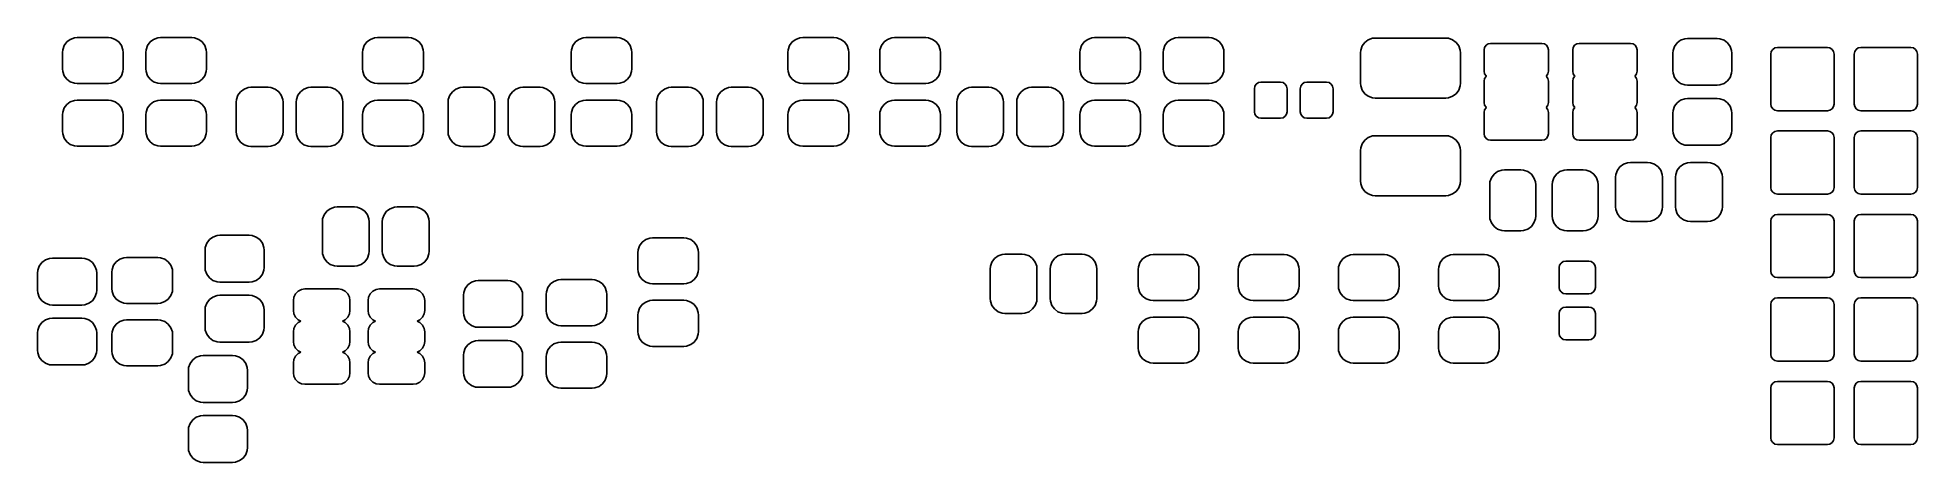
# Model space of a CAD drawing. Extents: x 4.59 to 6.85, y -4.42 to -3.92.
import ezdxf

# ---------------------------------------------------------------- set-up
doc = ezdxf.new("R2010")
doc.units = 0
doc.header["$MEASUREMENT"] = 0
doc.layers.add('BLACK', color=7, linetype='CONTINUOUS')

msp = doc.modelspace()

# ---------------------------------------------------------------- linework, layer by layer
at = {"layer": 'BLACK', "linetype": 'CONTINUOUS'}
for p, q in [((4.6256, -3.9245), (4.6288, -3.9202)), ((4.6288, -3.9202), (4.633, -3.9171)), ((4.633, -3.9171), (4.638, -3.9153)), ((4.638, -3.9153), (4.6413, -3.915)), ((4.6413, -3.915), (4.6787, -3.915)), ((4.6787, -3.915), (4.682, -3.9153)), ((4.682, -3.9153), (4.687, -3.9171)), ((4.687, -3.9171), (4.6912, -3.9202)), ((4.6912, -3.9202), (4.6944, -3.9245)), ((4.7256, -3.9245), (4.7288, -3.9202)), ((4.7288, -3.9202), (4.733, -3.9171)), ((4.733, -3.9171), (4.738, -3.9153)), ((4.738, -3.9153), (4.7413, -3.915)), ((4.7413, -3.915), (4.7787, -3.915)), ((4.7787, -3.915), (4.782, -3.9153)), ((4.782, -3.9153), (4.787, -3.9171)), ((4.787, -3.9171), (4.7912, -3.9202)), ((4.7912, -3.9202), (4.7944, -3.9245)), ((4.9856, -3.9245), (4.9888, -3.9202)), ((4.9888, -3.9202), (4.993, -3.9171)), ((4.993, -3.9171), (4.998, -3.9153)), ((4.998, -3.9153), (5.0013, -3.915)), ((5.0013, -3.915), (5.0387, -3.915)), ((5.0387, -3.915), (5.042, -3.9153)), ((5.042, -3.9153), (5.047, -3.9171)), ((5.047, -3.9171), (5.0512, -3.9202)), ((5.0512, -3.9202), (5.0544, -3.9245)), ((5.2356, -3.9245), (5.2388, -3.9202)), ((5.2388, -3.9202), (5.243, -3.9171)), ((5.243, -3.9171), (5.248, -3.9153)), ((5.248, -3.9153), (5.2513, -3.915)), ((5.2513, -3.915), (5.2887, -3.915)), ((5.2887, -3.915), (5.292, -3.9153)), ((5.292, -3.9153), (5.297, -3.9171)), ((5.297, -3.9171), (5.3012, -3.9202)), ((5.3012, -3.9202), (5.3044, -3.9245)), ((5.4956, -3.9245), (5.4988, -3.9202)), ((5.4988, -3.9202), (5.503, -3.9171)), ((5.503, -3.9171), (5.508, -3.9153)), ((5.508, -3.9153), (5.5113, -3.915)), ((5.5113, -3.915), (5.5487, -3.915)), ((5.5487, -3.915), (5.552, -3.9153)), ((5.552, -3.9153), (5.557, -3.9171)), ((5.557, -3.9171), (5.5612, -3.9202)), ((5.5612, -3.9202), (5.5644, -3.9245)), ((5.6056, -3.9245), (5.6088, -3.9202)), ((5.6088, -3.9202), (5.613, -3.9171)), ((5.613, -3.9171), (5.618, -3.9153)), ((5.618, -3.9153), (5.6213, -3.915)), ((5.6213, -3.915), (5.6587, -3.915)), ((5.6587, -3.915), (5.662, -3.9153)), ((5.662, -3.9153), (5.667, -3.9171)), ((5.667, -3.9171), (5.6712, -3.9202)), ((5.6712, -3.9202), (5.6744, -3.9245)), ((5.8456, -3.9245), (5.8488, -3.9202)), ((5.8488, -3.9202), (5.853, -3.9171)), ((5.853, -3.9171), (5.858, -3.9153)), ((5.858, -3.9153), (5.8613, -3.915)), ((5.8613, -3.915), (5.8987, -3.915)), ((5.8987, -3.915), (5.902, -3.9153)), ((5.902, -3.9153), (5.907, -3.9171)), ((5.907, -3.9171), (5.9112, -3.9202)), ((5.9112, -3.9202), (5.9144, -3.9245)), ((5.9456, -3.9245), (5.9488, -3.9202)), ((5.9488, -3.9202), (5.953, -3.9171)), ((5.953, -3.9171), (5.958, -3.9153)), ((5.958, -3.9153), (5.9613, -3.915)), ((5.9613, -3.915), (5.9987, -3.915)), ((5.9987, -3.915), (6.002, -3.9153)), ((6.002, -3.9153), (6.007, -3.9171)), ((6.007, -3.9171), (6.0112, -3.9202)), ((6.0112, -3.9202), (6.0144, -3.9245)), ((6.182, -3.9249), (6.1851, -3.9207)), ((6.1851, -3.9207), (6.1894, -3.9176)), ((6.1894, -3.9176), (6.1944, -3.9158)), ((6.1944, -3.9158), (6.1977, -3.9155)), ((6.1977, -3.9155), (6.2823, -3.9155)), ((6.2823, -3.9155), (6.2856, -3.9158)), ((6.2856, -3.9158), (6.2906, -3.9176)), ((6.2906, -3.9176), (6.2949, -3.9207)), ((6.2949, -3.9207), (6.298, -3.9249)), ((6.3331, -3.9225), (6.3361, -3.9219)), ((6.3361, -3.9219), (6.3976, -3.9219)), ((6.3976, -3.9219), (6.4006, -3.9225)), ((6.4394, -3.9225), (6.4424, -3.9219)), ((6.4424, -3.9219), (6.5039, -3.9219)), ((6.5039, -3.9219), (6.5069, -3.9225)), ((6.5566, -3.9255), (6.5598, -3.9212)), ((6.5598, -3.9212), (6.564, -3.9181)), ((6.564, -3.9181), (6.569, -3.9163)), ((6.569, -3.9163), (6.5723, -3.916)), ((6.5723, -3.916), (6.6077, -3.916)), ((6.6077, -3.916), (6.611, -3.9163)), ((6.611, -3.9163), (6.616, -3.9181)), ((6.616, -3.9181), (6.6202, -3.9212)), ((6.6202, -3.9212), (6.6234, -3.9255)), ((4.6236, -3.9328), (4.6239, -3.9295)), ((4.6236, -3.9524), (4.6236, -3.9328)), ((4.6239, -3.9295), (4.6256, -3.9245)), ((4.6944, -3.9245), (4.6961, -3.9295)), ((4.6961, -3.9295), (4.6964, -3.9328)), ((4.6964, -3.9328), (4.6964, -3.9524)), ((4.7236, -3.9328), (4.7239, -3.9295)), ((4.7236, -3.9524), (4.7236, -3.9328)), ((4.7239, -3.9295), (4.7256, -3.9245)), ((4.7944, -3.9245), (4.7961, -3.9295)), ((4.7961, -3.9295), (4.7964, -3.9328)), ((4.7964, -3.9328), (4.7964, -3.9524)), ((4.9836, -3.9328), (4.9839, -3.9295)), ((4.9836, -3.9524), (4.9836, -3.9328)), ((4.9839, -3.9295), (4.9856, -3.9245)), ((5.0544, -3.9245), (5.0561, -3.9295)), ((5.0561, -3.9295), (5.0564, -3.9328)), ((5.0564, -3.9328), (5.0564, -3.9524)), ((5.2336, -3.9328), (5.2339, -3.9295)), ((5.2336, -3.9524), (5.2336, -3.9328)), ((5.2339, -3.9295), (5.2356, -3.9245)), ((5.3044, -3.9245), (5.3061, -3.9295)), ((5.3061, -3.9295), (5.3064, -3.9328)), ((5.3064, -3.9328), (5.3064, -3.9524)), ((5.4936, -3.9328), (5.4939, -3.9295)), ((5.4936, -3.9524), (5.4936, -3.9328)), ((5.4939, -3.9295), (5.4956, -3.9245)), ((5.5644, -3.9245), (5.5661, -3.9295)), ((5.5661, -3.9295), (5.5664, -3.9328)), ((5.5664, -3.9328), (5.5664, -3.9524)), ((5.6036, -3.9328), (5.6039, -3.9295)), ((5.6036, -3.9524), (5.6036, -3.9328)), ((5.6039, -3.9295), (5.6056, -3.9245)), ((5.6744, -3.9245), (5.6761, -3.9295)), ((5.6761, -3.9295), (5.6764, -3.9328)), ((5.6764, -3.9328), (5.6764, -3.9524)), ((5.8436, -3.9328), (5.8439, -3.9295)), ((5.8436, -3.9524), (5.8436, -3.9328)), ((5.8439, -3.9295), (5.8456, -3.9245)), ((5.9144, -3.9245), (5.9161, -3.9295)), ((5.9161, -3.9295), (5.9164, -3.9328)), ((5.9164, -3.9328), (5.9164, -3.9524)), ((5.9436, -3.9328), (5.9439, -3.9295)), ((5.9436, -3.9524), (5.9436, -3.9328)), ((5.9439, -3.9295), (5.9456, -3.9245)), ((6.0144, -3.9245), (6.0161, -3.9295)), ((6.0161, -3.9295), (6.0164, -3.9328)), ((6.0164, -3.9328), (6.0164, -3.9524)), ((6.18, -3.9332), (6.1803, -3.9299)), ((6.18, -3.9696), (6.18, -3.9332)), ((6.1803, -3.9299), (6.182, -3.9249)), ((6.298, -3.9249), (6.2997, -3.9299)), ((6.2997, -3.9299), (6.3, -3.9332)), ((6.3, -3.9332), (6.3, -3.9696)), ((6.3283, -3.9298), (6.3289, -3.9268)), ((6.3283, -3.9554), (6.3283, -3.9298)), ((6.3289, -3.9268), (6.3306, -3.9242)), ((6.3306, -3.9242), (6.3331, -3.9225)), ((6.4006, -3.9225), (6.4031, -3.9242)), ((6.4031, -3.9242), (6.4048, -3.9268)), ((6.4048, -3.9268), (6.4054, -3.9298)), ((6.4054, -3.9298), (6.4054, -3.9554)), ((6.4346, -3.9298), (6.4352, -3.9268)), ((6.4346, -3.9554), (6.4346, -3.9298)), ((6.4352, -3.9268), (6.4369, -3.9242)), ((6.4369, -3.9242), (6.4394, -3.9225)), ((6.5069, -3.9225), (6.5094, -3.9242)), ((6.5094, -3.9242), (6.5111, -3.9268)), ((6.5111, -3.9268), (6.5117, -3.9298)), ((6.5117, -3.9298), (6.5117, -3.9554)), ((6.5546, -3.9337), (6.5549, -3.9304)), ((6.5546, -3.9544), (6.5546, -3.9337)), ((6.5549, -3.9304), (6.5566, -3.9255)), ((6.6234, -3.9255), (6.6251, -3.9304)), ((6.6251, -3.9304), (6.6254, -3.9337)), ((6.6254, -3.9337), (6.6254, -3.9544)), ((6.6721, -3.9347), (6.6727, -3.9317)), ((6.6721, -3.9947), (6.6721, -3.9347)), ((6.6727, -3.9317), (6.6744, -3.9292)), ((6.6744, -3.9292), (6.677, -3.9274)), ((6.677, -3.9274), (6.68, -3.9269)), ((6.68, -3.9269), (6.74, -3.9269)), ((6.74, -3.9269), (6.743, -3.9274)), ((6.743, -3.9274), (6.7456, -3.9292)), ((6.7456, -3.9292), (6.7473, -3.9317)), ((6.7473, -3.9317), (6.7479, -3.9347)), ((6.7479, -3.9347), (6.7479, -3.9947)), ((6.7721, -3.9347), (6.7727, -3.9317)), ((6.7721, -3.9947), (6.7721, -3.9347)), ((6.7727, -3.9317), (6.7744, -3.9292)), ((6.7744, -3.9292), (6.777, -3.9274)), ((6.777, -3.9274), (6.78, -3.9269)), ((6.78, -3.9269), (6.84, -3.9269)), ((6.84, -3.9269), (6.843, -3.9274)), ((6.843, -3.9274), (6.8456, -3.9292)), ((6.8456, -3.9292), (6.8473, -3.9317)), ((6.8473, -3.9317), (6.8479, -3.9347)), ((6.8479, -3.9347), (6.8479, -3.9947)), ((4.6239, -3.9557), (4.6236, -3.9524)), ((4.6256, -3.9607), (4.6239, -3.9557)), ((4.6288, -3.965), (4.6256, -3.9607)), ((4.633, -3.9681), (4.6288, -3.965)), ((4.6912, -3.965), (4.687, -3.9681)), ((4.6944, -3.9607), (4.6912, -3.965)), ((4.6961, -3.9557), (4.6944, -3.9607)), ((4.6964, -3.9524), (4.6961, -3.9557)), ((4.7239, -3.9557), (4.7236, -3.9524)), ((4.7256, -3.9607), (4.7239, -3.9557)), ((4.7288, -3.965), (4.7256, -3.9607)), ((4.733, -3.9681), (4.7288, -3.965)), ((4.7912, -3.965), (4.787, -3.9681)), ((4.7944, -3.9607), (4.7912, -3.965)), ((4.7961, -3.9557), (4.7944, -3.9607)), ((4.7964, -3.9524), (4.7961, -3.9557)), ((4.9839, -3.9557), (4.9836, -3.9524)), ((4.9856, -3.9607), (4.9839, -3.9557)), ((4.9888, -3.965), (4.9856, -3.9607)), ((4.993, -3.9681), (4.9888, -3.965)), ((5.0512, -3.965), (5.047, -3.9681)), ((5.0544, -3.9607), (5.0512, -3.965)), ((5.0561, -3.9557), (5.0544, -3.9607)), ((5.0564, -3.9524), (5.0561, -3.9557)), ((5.2339, -3.9557), (5.2336, -3.9524)), ((5.2356, -3.9607), (5.2339, -3.9557)), ((5.2388, -3.965), (5.2356, -3.9607)), ((5.243, -3.9681), (5.2388, -3.965)), ((5.3012, -3.965), (5.297, -3.9681)), ((5.3044, -3.9607), (5.3012, -3.965)), ((5.3061, -3.9557), (5.3044, -3.9607)), ((5.3064, -3.9524), (5.3061, -3.9557)), ((5.4939, -3.9557), (5.4936, -3.9524)), ((5.4956, -3.9607), (5.4939, -3.9557)), ((5.4988, -3.965), (5.4956, -3.9607)), ((5.503, -3.9681), (5.4988, -3.965)), ((5.5612, -3.965), (5.557, -3.9681)), ((5.5644, -3.9607), (5.5612, -3.965)), ((5.5661, -3.9557), (5.5644, -3.9607)), ((5.5664, -3.9524), (5.5661, -3.9557)), ((5.6039, -3.9557), (5.6036, -3.9524)), ((5.6056, -3.9607), (5.6039, -3.9557)), ((5.6088, -3.965), (5.6056, -3.9607)), ((5.613, -3.9681), (5.6088, -3.965)), ((5.6712, -3.965), (5.667, -3.9681)), ((5.6744, -3.9607), (5.6712, -3.965)), ((5.6761, -3.9557), (5.6744, -3.9607)), ((5.6764, -3.9524), (5.6761, -3.9557)), ((5.8439, -3.9557), (5.8436, -3.9524)), ((5.8456, -3.9607), (5.8439, -3.9557)), ((5.8488, -3.965), (5.8456, -3.9607)), ((5.853, -3.9681), (5.8488, -3.965)), ((5.9112, -3.965), (5.907, -3.9681)), ((5.9144, -3.9607), (5.9112, -3.965)), ((5.9161, -3.9557), (5.9144, -3.9607)), ((5.9164, -3.9524), (5.9161, -3.9557)), ((5.9439, -3.9557), (5.9436, -3.9524)), ((5.9456, -3.9607), (5.9439, -3.9557)), ((5.9488, -3.965), (5.9456, -3.9607)), ((5.953, -3.9681), (5.9488, -3.965)), ((6.0112, -3.965), (6.007, -3.9681)), ((6.0144, -3.9607), (6.0112, -3.965)), ((6.0161, -3.9557), (6.0144, -3.9607)), ((6.0164, -3.9524), (6.0161, -3.9557)), ((6.3289, -3.9584), (6.3283, -3.9554)), ((6.3283, -3.9672), (6.3289, -3.9642)), ((6.3306, -3.961), (6.3289, -3.9584)), ((6.3289, -3.9642), (6.3306, -3.9616)), ((6.3311, -3.9613), (6.3306, -3.961)), ((6.3306, -3.9616), (6.3311, -3.9613)), ((6.4031, -3.961), (6.4026, -3.9613)), ((6.4026, -3.9613), (6.4031, -3.9616)), ((6.4048, -3.9584), (6.4031, -3.961)), ((6.4031, -3.9616), (6.4048, -3.9642)), ((6.4054, -3.9554), (6.4048, -3.9584)), ((6.4048, -3.9642), (6.4054, -3.9672)), ((6.4352, -3.9584), (6.4346, -3.9554)), ((6.4346, -3.9672), (6.4352, -3.9642)), ((6.4369, -3.961), (6.4352, -3.9584)), ((6.4352, -3.9642), (6.4369, -3.9616)), ((6.4374, -3.9613), (6.4369, -3.961)), ((6.4369, -3.9616), (6.4374, -3.9613)), ((6.5094, -3.961), (6.5089, -3.9613)), ((6.5089, -3.9613), (6.5094, -3.9616)), ((6.5111, -3.9584), (6.5094, -3.961)), ((6.5094, -3.9616), (6.5111, -3.9642)), ((6.5117, -3.9554), (6.5111, -3.9584)), ((6.5111, -3.9642), (6.5117, -3.9672)), ((6.5549, -3.9577), (6.5546, -3.9544)), ((6.5566, -3.9627), (6.5549, -3.9577)), ((6.5598, -3.9669), (6.5566, -3.9627)), ((6.564, -3.9701), (6.5598, -3.9669)), ((6.6202, -3.9669), (6.616, -3.9701)), ((6.6234, -3.9627), (6.6202, -3.9669)), ((6.6251, -3.9577), (6.6234, -3.9627)), ((6.6254, -3.9544), (6.6251, -3.9577)), ((4.638, -3.9698), (4.633, -3.9681)), ((4.6413, -3.9702), (4.638, -3.9698)), ((4.6787, -3.9702), (4.6413, -3.9702)), ((4.682, -3.9698), (4.6787, -3.9702)), ((4.687, -3.9681), (4.682, -3.9698)), ((4.738, -3.9698), (4.733, -3.9681)), ((4.7413, -3.9702), (4.738, -3.9698)), ((4.7787, -3.9702), (4.7413, -3.9702)), ((4.782, -3.9698), (4.7787, -3.9702)), ((4.787, -3.9681), (4.782, -3.9698)), ((4.8319, -3.9923), (4.8323, -3.989)), ((4.8323, -3.989), (4.834, -3.984)), ((4.834, -3.984), (4.8371, -3.9798)), ((4.8371, -3.9798), (4.8414, -3.9766)), ((4.8414, -3.9766), (4.8464, -3.9749)), ((4.8464, -3.9749), (4.8497, -3.9746)), ((4.8497, -3.9746), (4.8703, -3.9746)), ((4.8703, -3.9746), (4.8736, -3.9749)), ((4.8736, -3.9749), (4.8786, -3.9766)), ((4.8786, -3.9766), (4.8829, -3.9798)), ((4.8829, -3.9798), (4.886, -3.984)), ((4.886, -3.984), (4.8877, -3.989)), ((4.8877, -3.989), (4.8881, -3.9923)), ((4.9038, -3.9923), (4.9041, -3.989)), ((4.9041, -3.989), (4.9059, -3.984)), ((4.9059, -3.984), (4.909, -3.9798)), ((4.909, -3.9798), (4.9132, -3.9766)), ((4.9132, -3.9766), (4.9182, -3.9749)), ((4.9182, -3.9749), (4.9215, -3.9746)), ((4.9215, -3.9746), (4.9422, -3.9746)), ((4.9422, -3.9746), (4.9455, -3.9749)), ((4.9455, -3.9749), (4.9505, -3.9766)), ((4.9505, -3.9766), (4.9547, -3.9798)), ((4.9547, -3.9798), (4.9578, -3.984)), ((4.9578, -3.984), (4.9596, -3.989)), ((4.9596, -3.989), (4.9599, -3.9923)), ((4.998, -3.9698), (4.993, -3.9681)), ((5.0013, -3.9702), (4.998, -3.9698)), ((5.0387, -3.9702), (5.0013, -3.9702)), ((5.042, -3.9698), (5.0387, -3.9702)), ((5.047, -3.9681), (5.042, -3.9698)), ((5.086, -3.9923), (5.0863, -3.989)), ((5.0863, -3.989), (5.0881, -3.984)), ((5.0881, -3.984), (5.0912, -3.9798)), ((5.0912, -3.9798), (5.0955, -3.9766)), ((5.0955, -3.9766), (5.1004, -3.9749)), ((5.1004, -3.9749), (5.1037, -3.9746)), ((5.1037, -3.9746), (5.1244, -3.9746)), ((5.1244, -3.9746), (5.1277, -3.9749)), ((5.1277, -3.9749), (5.1327, -3.9766)), ((5.1327, -3.9766), (5.1369, -3.9798)), ((5.1369, -3.9798), (5.1401, -3.984)), ((5.1401, -3.984), (5.1418, -3.989)), ((5.1418, -3.989), (5.1421, -3.9923)), ((5.1579, -3.9923), (5.1582, -3.989)), ((5.1582, -3.989), (5.1599, -3.984)), ((5.1599, -3.984), (5.1631, -3.9798)), ((5.1631, -3.9798), (5.1673, -3.9766)), ((5.1673, -3.9766), (5.1723, -3.9749)), ((5.1723, -3.9749), (5.1756, -3.9746)), ((5.1756, -3.9746), (5.1963, -3.9746)), ((5.1963, -3.9746), (5.1996, -3.9749)), ((5.1996, -3.9749), (5.2045, -3.9766)), ((5.2045, -3.9766), (5.2088, -3.9798)), ((5.2088, -3.9798), (5.2119, -3.984)), ((5.2119, -3.984), (5.2137, -3.989)), ((5.2137, -3.989), (5.214, -3.9923)), ((5.248, -3.9698), (5.243, -3.9681)), ((5.2513, -3.9702), (5.248, -3.9698)), ((5.2887, -3.9702), (5.2513, -3.9702)), ((5.292, -3.9698), (5.2887, -3.9702)), ((5.297, -3.9681), (5.292, -3.9698)), ((5.336, -3.9923), (5.3363, -3.989)), ((5.3363, -3.989), (5.3381, -3.984)), ((5.3381, -3.984), (5.3412, -3.9798)), ((5.3412, -3.9798), (5.3455, -3.9766)), ((5.3455, -3.9766), (5.3504, -3.9749)), ((5.3504, -3.9749), (5.3537, -3.9746)), ((5.3537, -3.9746), (5.3744, -3.9746)), ((5.3744, -3.9746), (5.3777, -3.9749)), ((5.3777, -3.9749), (5.3827, -3.9766)), ((5.3827, -3.9766), (5.3869, -3.9798)), ((5.3869, -3.9798), (5.3901, -3.984)), ((5.3901, -3.984), (5.3918, -3.989)), ((5.3918, -3.989), (5.3921, -3.9923)), ((5.4079, -3.9923), (5.4082, -3.989)), ((5.4082, -3.989), (5.4099, -3.984)), ((5.4099, -3.984), (5.4131, -3.9798)), ((5.4131, -3.9798), (5.4173, -3.9766)), ((5.4173, -3.9766), (5.4223, -3.9749)), ((5.4223, -3.9749), (5.4256, -3.9746)), ((5.4256, -3.9746), (5.4463, -3.9746)), ((5.4463, -3.9746), (5.4496, -3.9749)), ((5.4496, -3.9749), (5.4545, -3.9766)), ((5.4545, -3.9766), (5.4588, -3.9798)), ((5.4588, -3.9798), (5.4619, -3.984)), ((5.4619, -3.984), (5.4637, -3.989)), ((5.4637, -3.989), (5.464, -3.9923)), ((5.508, -3.9698), (5.503, -3.9681)), ((5.5113, -3.9702), (5.508, -3.9698)), ((5.5487, -3.9702), (5.5113, -3.9702)), ((5.552, -3.9698), (5.5487, -3.9702)), ((5.557, -3.9681), (5.552, -3.9698)), ((5.618, -3.9698), (5.613, -3.9681)), ((5.6213, -3.9702), (5.618, -3.9698)), ((5.6587, -3.9702), (5.6213, -3.9702)), ((5.662, -3.9698), (5.6587, -3.9702)), ((5.667, -3.9681), (5.662, -3.9698)), ((5.696, -3.9923), (5.6963, -3.989)), ((5.6963, -3.989), (5.6981, -3.984)), ((5.6981, -3.984), (5.7012, -3.9798)), ((5.7012, -3.9798), (5.7055, -3.9766)), ((5.7055, -3.9766), (5.7104, -3.9749)), ((5.7104, -3.9749), (5.7137, -3.9746)), ((5.7137, -3.9746), (5.7344, -3.9746)), ((5.7344, -3.9746), (5.7377, -3.9749)), ((5.7377, -3.9749), (5.7427, -3.9766)), ((5.7427, -3.9766), (5.7469, -3.9798)), ((5.7469, -3.9798), (5.7501, -3.984)), ((5.7501, -3.984), (5.7518, -3.989)), ((5.7518, -3.989), (5.7521, -3.9923)), ((5.7679, -3.9923), (5.7682, -3.989)), ((5.7682, -3.989), (5.7699, -3.984)), ((5.7699, -3.984), (5.7731, -3.9798)), ((5.7731, -3.9798), (5.7773, -3.9766)), ((5.7773, -3.9766), (5.7823, -3.9749)), ((5.7823, -3.9749), (5.7856, -3.9746)), ((5.7856, -3.9746), (5.8063, -3.9746)), ((5.8063, -3.9746), (5.8096, -3.9749)), ((5.8096, -3.9749), (5.8145, -3.9766)), ((5.8145, -3.9766), (5.8188, -3.9798)), ((5.8188, -3.9798), (5.8219, -3.984)), ((5.8219, -3.984), (5.8237, -3.989)), ((5.8237, -3.989), (5.824, -3.9923)), ((5.858, -3.9698), (5.853, -3.9681)), ((5.8613, -3.9702), (5.858, -3.9698)), ((5.8987, -3.9702), (5.8613, -3.9702)), ((5.902, -3.9698), (5.8987, -3.9702)), ((5.907, -3.9681), (5.902, -3.9698)), ((5.958, -3.9698), (5.953, -3.9681)), ((5.9613, -3.9702), (5.958, -3.9698)), ((5.9987, -3.9702), (5.9613, -3.9702)), ((6.002, -3.9698), (5.9987, -3.9702)), ((6.007, -3.9681), (6.002, -3.9698)), ((6.0528, -3.9762), (6.0534, -3.9732)), ((6.0528, -4.0038), (6.0528, -3.9762)), ((6.0534, -3.9732), (6.0551, -3.9707)), ((6.0551, -3.9707), (6.0576, -3.9689)), ((6.0576, -3.9689), (6.0606, -3.9683)), ((6.0606, -3.9683), (6.0843, -3.9683)), ((6.0843, -3.9683), (6.0873, -3.9689)), ((6.0873, -3.9689), (6.0898, -3.9707)), ((6.0898, -3.9707), (6.0915, -3.9732)), ((6.0915, -3.9732), (6.0921, -3.9762)), ((6.0921, -3.9762), (6.0921, -4.0038)), ((6.1079, -3.9762), (6.1085, -3.9732)), ((6.1079, -4.0038), (6.1079, -3.9762)), ((6.1085, -3.9732), (6.1102, -3.9707)), ((6.1102, -3.9707), (6.1127, -3.9689)), ((6.1127, -3.9689), (6.1157, -3.9683)), ((6.1157, -3.9683), (6.1394, -3.9683)), ((6.1394, -3.9683), (6.1424, -3.9689)), ((6.1424, -3.9689), (6.1449, -3.9707)), ((6.1449, -3.9707), (6.1466, -3.9732)), ((6.1466, -3.9732), (6.1472, -3.9762)), ((6.1472, -3.9762), (6.1472, -4.0038)), ((6.1803, -3.9729), (6.18, -3.9696)), ((6.182, -3.9779), (6.1803, -3.9729)), ((6.1851, -3.9822), (6.182, -3.9779)), ((6.1894, -3.9853), (6.1851, -3.9822)), ((6.1944, -3.9871), (6.1894, -3.9853)), ((6.1977, -3.9874), (6.1944, -3.9871)), ((6.2823, -3.9874), (6.1977, -3.9874)), ((6.2856, -3.9871), (6.2823, -3.9874)), ((6.2906, -3.9853), (6.2856, -3.9871)), ((6.2949, -3.9822), (6.2906, -3.9853)), ((6.298, -3.9779), (6.2949, -3.9822)), ((6.2997, -3.9729), (6.298, -3.9779)), ((6.3, -3.9696), (6.2997, -3.9729)), ((6.3283, -3.9928), (6.3283, -3.9672)), ((6.4054, -3.9672), (6.4054, -3.9928)), ((6.4346, -3.9928), (6.4346, -3.9672)), ((6.5117, -3.9672), (6.5117, -3.9928)), ((6.569, -3.9718), (6.564, -3.9701)), ((6.564, -3.9899), (6.569, -3.9882)), ((6.5723, -3.9721), (6.569, -3.9718)), ((6.569, -3.9882), (6.5723, -3.9879)), ((6.6077, -3.9721), (6.5723, -3.9721)), ((6.5723, -3.9879), (6.6077, -3.9879)), ((6.611, -3.9718), (6.6077, -3.9721)), ((6.6077, -3.9879), (6.611, -3.9882)), ((6.616, -3.9701), (6.611, -3.9718)), ((6.611, -3.9882), (6.616, -3.9899)), ((4.6236, -4.0076), (4.6239, -4.0043)), ((4.6236, -4.0272), (4.6236, -4.0076)), ((4.6239, -4.0043), (4.6256, -3.9993)), ((4.6256, -3.9993), (4.6288, -3.995)), ((4.6288, -3.995), (4.633, -3.9919)), ((4.633, -3.9919), (4.638, -3.9902)), ((4.638, -3.9902), (4.6413, -3.9898)), ((4.6413, -3.9898), (4.6787, -3.9898)), ((4.6787, -3.9898), (4.682, -3.9902)), ((4.682, -3.9902), (4.687, -3.9919)), ((4.687, -3.9919), (4.6912, -3.995)), ((4.6912, -3.995), (4.6944, -3.9993)), ((4.6944, -3.9993), (4.6961, -4.0043)), ((4.6961, -4.0043), (4.6964, -4.0076)), ((4.6964, -4.0076), (4.6964, -4.0272)), ((4.7236, -4.0076), (4.7239, -4.0043)), ((4.7236, -4.0272), (4.7236, -4.0076)), ((4.7239, -4.0043), (4.7256, -3.9993)), ((4.7256, -3.9993), (4.7288, -3.995)), ((4.7288, -3.995), (4.733, -3.9919)), ((4.733, -3.9919), (4.738, -3.9902)), ((4.738, -3.9902), (4.7413, -3.9898)), ((4.7413, -3.9898), (4.7787, -3.9898)), ((4.7787, -3.9898), (4.782, -3.9902)), ((4.782, -3.9902), (4.787, -3.9919)), ((4.787, -3.9919), (4.7912, -3.995)), ((4.7912, -3.995), (4.7944, -3.9993)), ((4.7944, -3.9993), (4.7961, -4.0043)), ((4.7961, -4.0043), (4.7964, -4.0076)), ((4.7964, -4.0076), (4.7964, -4.0272)), ((4.8319, -4.0277), (4.8319, -3.9923)), ((4.8881, -3.9923), (4.8881, -4.0277)), ((4.9038, -4.0277), (4.9038, -3.9923)), ((4.9599, -3.9923), (4.9599, -4.0277)), ((4.9836, -4.0076), (4.9839, -4.0043)), ((4.9836, -4.0272), (4.9836, -4.0076)), ((4.9839, -4.0043), (4.9856, -3.9993)), ((4.9856, -3.9993), (4.9888, -3.995)), ((4.9888, -3.995), (4.993, -3.9919)), ((4.993, -3.9919), (4.998, -3.9902)), ((4.998, -3.9902), (5.0013, -3.9898)), ((5.0013, -3.9898), (5.0387, -3.9898)), ((5.0387, -3.9898), (5.042, -3.9902)), ((5.042, -3.9902), (5.047, -3.9919)), ((5.047, -3.9919), (5.0512, -3.995)), ((5.0512, -3.995), (5.0544, -3.9993)), ((5.0544, -3.9993), (5.0561, -4.0043)), ((5.0561, -4.0043), (5.0564, -4.0076)), ((5.0564, -4.0076), (5.0564, -4.0272)), ((5.086, -4.0277), (5.086, -3.9923)), ((5.1421, -3.9923), (5.1421, -4.0277)), ((5.1579, -4.0277), (5.1579, -3.9923)), ((5.214, -3.9923), (5.214, -4.0277)), ((5.2336, -4.0076), (5.2339, -4.0043)), ((5.2336, -4.0272), (5.2336, -4.0076)), ((5.2339, -4.0043), (5.2356, -3.9993)), ((5.2356, -3.9993), (5.2388, -3.995)), ((5.2388, -3.995), (5.243, -3.9919)), ((5.243, -3.9919), (5.248, -3.9902)), ((5.248, -3.9902), (5.2513, -3.9898)), ((5.2513, -3.9898), (5.2887, -3.9898)), ((5.2887, -3.9898), (5.292, -3.9902)), ((5.292, -3.9902), (5.297, -3.9919)), ((5.297, -3.9919), (5.3012, -3.995)), ((5.3012, -3.995), (5.3044, -3.9993)), ((5.3044, -3.9993), (5.3061, -4.0043)), ((5.3061, -4.0043), (5.3064, -4.0076)), ((5.3064, -4.0076), (5.3064, -4.0272)), ((5.336, -4.0277), (5.336, -3.9923)), ((5.3921, -3.9923), (5.3921, -4.0277)), ((5.4079, -4.0277), (5.4079, -3.9923)), ((5.464, -3.9923), (5.464, -4.0277)), ((5.4936, -4.0076), (5.4939, -4.0043)), ((5.4936, -4.0272), (5.4936, -4.0076)), ((5.4939, -4.0043), (5.4956, -3.9993)), ((5.4956, -3.9993), (5.4988, -3.995)), ((5.4988, -3.995), (5.503, -3.9919)), ((5.503, -3.9919), (5.508, -3.9902)), ((5.508, -3.9902), (5.5113, -3.9898)), ((5.5113, -3.9898), (5.5487, -3.9898)), ((5.5487, -3.9898), (5.552, -3.9902)), ((5.552, -3.9902), (5.557, -3.9919)), ((5.557, -3.9919), (5.5612, -3.995)), ((5.5612, -3.995), (5.5644, -3.9993)), ((5.5644, -3.9993), (5.5661, -4.0043)), ((5.5661, -4.0043), (5.5664, -4.0076)), ((5.5664, -4.0076), (5.5664, -4.0272)), ((5.6036, -4.0076), (5.6039, -4.0043)), ((5.6036, -4.0272), (5.6036, -4.0076)), ((5.6039, -4.0043), (5.6056, -3.9993)), ((5.6056, -3.9993), (5.6088, -3.995)), ((5.6088, -3.995), (5.613, -3.9919)), ((5.613, -3.9919), (5.618, -3.9902)), ((5.618, -3.9902), (5.6213, -3.9898)), ((5.6213, -3.9898), (5.6587, -3.9898)), ((5.6587, -3.9898), (5.662, -3.9902)), ((5.662, -3.9902), (5.667, -3.9919)), ((5.667, -3.9919), (5.6712, -3.995)), ((5.6712, -3.995), (5.6744, -3.9993)), ((5.6744, -3.9993), (5.6761, -4.0043)), ((5.6761, -4.0043), (5.6764, -4.0076)), ((5.6764, -4.0076), (5.6764, -4.0272)), ((5.696, -4.0277), (5.696, -3.9923)), ((5.7521, -3.9923), (5.7521, -4.0277)), ((5.7679, -4.0277), (5.7679, -3.9923)), ((5.824, -3.9923), (5.824, -4.0277)), ((5.8436, -4.0076), (5.8439, -4.0043)), ((5.8436, -4.0272), (5.8436, -4.0076)), ((5.8439, -4.0043), (5.8456, -3.9993)), ((5.8456, -3.9993), (5.8488, -3.995)), ((5.8488, -3.995), (5.853, -3.9919)), ((5.853, -3.9919), (5.858, -3.9902)), ((5.858, -3.9902), (5.8613, -3.9898)), ((5.8613, -3.9898), (5.8987, -3.9898)), ((5.8987, -3.9898), (5.902, -3.9902)), ((5.902, -3.9902), (5.907, -3.9919)), ((5.907, -3.9919), (5.9112, -3.995)), ((5.9112, -3.995), (5.9144, -3.9993)), ((5.9144, -3.9993), (5.9161, -4.0043)), ((5.9161, -4.0043), (5.9164, -4.0076)), ((5.9164, -4.0076), (5.9164, -4.0272)), ((5.9436, -4.0076), (5.9439, -4.0043)), ((5.9436, -4.0272), (5.9436, -4.0076)), ((5.9439, -4.0043), (5.9456, -3.9993)), ((5.9456, -3.9993), (5.9488, -3.995)), ((5.9488, -3.995), (5.953, -3.9919)), ((5.953, -3.9919), (5.958, -3.9902)), ((5.958, -3.9902), (5.9613, -3.9898)), ((5.9613, -3.9898), (5.9987, -3.9898)), ((5.9987, -3.9898), (6.002, -3.9902)), ((6.002, -3.9902), (6.007, -3.9919)), ((6.007, -3.9919), (6.0112, -3.995)), ((6.0112, -3.995), (6.0144, -3.9993)), ((6.0144, -3.9993), (6.0161, -4.0043)), ((6.0161, -4.0043), (6.0164, -4.0076)), ((6.0164, -4.0076), (6.0164, -4.0272)), ((6.0534, -4.0068), (6.0528, -4.0038)), ((6.0551, -4.0093), (6.0534, -4.0068)), ((6.0576, -4.0111), (6.0551, -4.0093)), ((6.0606, -4.0117), (6.0576, -4.0111)), ((6.0843, -4.0117), (6.0606, -4.0117)), ((6.0873, -4.0111), (6.0843, -4.0117)), ((6.0898, -4.0093), (6.0873, -4.0111)), ((6.0915, -4.0068), (6.0898, -4.0093)), ((6.0921, -4.0038), (6.0915, -4.0068)), ((6.1085, -4.0068), (6.1079, -4.0038)), ((6.1102, -4.0093), (6.1085, -4.0068)), ((6.1127, -4.0111), (6.1102, -4.0093)), ((6.1157, -4.0117), (6.1127, -4.0111)), ((6.1394, -4.0117), (6.1157, -4.0117)), ((6.1424, -4.0111), (6.1394, -4.0117)), ((6.1449, -4.0093), (6.1424, -4.0111)), ((6.1466, -4.0068), (6.1449, -4.0093)), ((6.1472, -4.0038), (6.1466, -4.0068)), ((6.3289, -3.9958), (6.3283, -3.9928)), ((6.3283, -4.0046), (6.3289, -4.0016)), ((6.3283, -4.0302), (6.3283, -4.0046)), ((6.3306, -3.9984), (6.3289, -3.9958)), ((6.3289, -4.0016), (6.3306, -3.999)), ((6.3311, -3.9987), (6.3306, -3.9984)), ((6.3306, -3.999), (6.3311, -3.9987)), ((6.4031, -3.9984), (6.4026, -3.9987)), ((6.4026, -3.9987), (6.4031, -3.999)), ((6.4048, -3.9958), (6.4031, -3.9984)), ((6.4031, -3.999), (6.4048, -4.0016)), ((6.4054, -3.9928), (6.4048, -3.9958)), ((6.4048, -4.0016), (6.4054, -4.0046)), ((6.4054, -4.0046), (6.4054, -4.0302)), ((6.4352, -3.9958), (6.4346, -3.9928)), ((6.4346, -4.0046), (6.4352, -4.0016)), ((6.4346, -4.0302), (6.4346, -4.0046)), ((6.4369, -3.9984), (6.4352, -3.9958)), ((6.4352, -4.0016), (6.4369, -3.999)), ((6.4374, -3.9987), (6.4369, -3.9984)), ((6.4369, -3.999), (6.4374, -3.9987)), ((6.5094, -3.9984), (6.5089, -3.9987)), ((6.5089, -3.9987), (6.5094, -3.999)), ((6.5111, -3.9958), (6.5094, -3.9984)), ((6.5094, -3.999), (6.5111, -4.0016)), ((6.5117, -3.9928), (6.5111, -3.9958)), ((6.5111, -4.0016), (6.5117, -4.0046)), ((6.5117, -4.0046), (6.5117, -4.0302)), ((6.5546, -4.0056), (6.5549, -4.0023)), ((6.5546, -4.0263), (6.5546, -4.0056)), ((6.5549, -4.0023), (6.5566, -3.9973)), ((6.5566, -3.9973), (6.5598, -3.9931)), ((6.5598, -3.9931), (6.564, -3.9899)), ((6.616, -3.9899), (6.6202, -3.9931)), ((6.6202, -3.9931), (6.6234, -3.9973)), ((6.6234, -3.9973), (6.6251, -4.0023)), ((6.6251, -4.0023), (6.6254, -4.0056)), ((6.6254, -4.0056), (6.6254, -4.0263)), ((6.6727, -3.9977), (6.6721, -3.9947)), ((6.6744, -4.0003), (6.6727, -3.9977)), ((6.677, -4.002), (6.6744, -4.0003)), ((6.68, -4.0026), (6.677, -4.002)), ((6.74, -4.0026), (6.68, -4.0026)), ((6.743, -4.002), (6.74, -4.0026)), ((6.7456, -4.0003), (6.743, -4.002)), ((6.7473, -3.9977), (6.7456, -4.0003)), ((6.7479, -3.9947), (6.7473, -3.9977)), ((6.7727, -3.9977), (6.7721, -3.9947)), ((6.7744, -4.0003), (6.7727, -3.9977)), ((6.777, -4.002), (6.7744, -4.0003)), ((6.78, -4.0026), (6.777, -4.002)), ((6.84, -4.0026), (6.78, -4.0026)), ((6.843, -4.002), (6.84, -4.0026)), ((6.8456, -4.0003), (6.843, -4.002)), ((6.8473, -3.9977), (6.8456, -4.0003)), ((6.8479, -3.9947), (6.8473, -3.9977)), ((4.6239, -4.0305), (4.6236, -4.0272)), ((4.6256, -4.0355), (4.6239, -4.0305)), ((4.6961, -4.0305), (4.6944, -4.0355)), ((4.6964, -4.0272), (4.6961, -4.0305)), ((4.7239, -4.0305), (4.7236, -4.0272)), ((4.7256, -4.0355), (4.7239, -4.0305)), ((4.7961, -4.0305), (4.7944, -4.0355)), ((4.7964, -4.0272), (4.7961, -4.0305)), ((4.8323, -4.031), (4.8319, -4.0277)), ((4.834, -4.036), (4.8323, -4.031)), ((4.8877, -4.031), (4.886, -4.036)), ((4.8881, -4.0277), (4.8877, -4.031)), ((4.9041, -4.031), (4.9038, -4.0277)), ((4.9059, -4.036), (4.9041, -4.031)), ((4.9596, -4.031), (4.9578, -4.036)), ((4.9599, -4.0277), (4.9596, -4.031)), ((4.9839, -4.0305), (4.9836, -4.0272)), ((4.9856, -4.0355), (4.9839, -4.0305)), ((5.0561, -4.0305), (5.0544, -4.0355)), ((5.0564, -4.0272), (5.0561, -4.0305)), ((5.0863, -4.031), (5.086, -4.0277)), ((5.0881, -4.036), (5.0863, -4.031)), ((5.1418, -4.031), (5.1401, -4.036)), ((5.1421, -4.0277), (5.1418, -4.031)), ((5.1582, -4.031), (5.1579, -4.0277)), ((5.1599, -4.036), (5.1582, -4.031)), ((5.2137, -4.031), (5.2119, -4.036)), ((5.214, -4.0277), (5.2137, -4.031)), ((5.2339, -4.0305), (5.2336, -4.0272)), ((5.2356, -4.0355), (5.2339, -4.0305)), ((5.3061, -4.0305), (5.3044, -4.0355)), ((5.3064, -4.0272), (5.3061, -4.0305)), ((5.3363, -4.031), (5.336, -4.0277)), ((5.3381, -4.036), (5.3363, -4.031)), ((5.3918, -4.031), (5.3901, -4.036)), ((5.3921, -4.0277), (5.3918, -4.031)), ((5.4082, -4.031), (5.4079, -4.0277)), ((5.4099, -4.036), (5.4082, -4.031)), ((5.4637, -4.031), (5.4619, -4.036)), ((5.464, -4.0277), (5.4637, -4.031)), ((5.4939, -4.0305), (5.4936, -4.0272)), ((5.4956, -4.0355), (5.4939, -4.0305)), ((5.5661, -4.0305), (5.5644, -4.0355)), ((5.5664, -4.0272), (5.5661, -4.0305)), ((5.6039, -4.0305), (5.6036, -4.0272)), ((5.6056, -4.0355), (5.6039, -4.0305)), ((5.6761, -4.0305), (5.6744, -4.0355)), ((5.6764, -4.0272), (5.6761, -4.0305)), ((5.6963, -4.031), (5.696, -4.0277)), ((5.6981, -4.036), (5.6963, -4.031)), ((5.7518, -4.031), (5.7501, -4.036)), ((5.7521, -4.0277), (5.7518, -4.031)), ((5.7682, -4.031), (5.7679, -4.0277)), ((5.7699, -4.036), (5.7682, -4.031)), ((5.8237, -4.031), (5.8219, -4.036)), ((5.824, -4.0277), (5.8237, -4.031)), ((5.8439, -4.0305), (5.8436, -4.0272)), ((5.8456, -4.0355), (5.8439, -4.0305)), ((5.9161, -4.0305), (5.9144, -4.0355)), ((5.9164, -4.0272), (5.9161, -4.0305)), ((5.9439, -4.0305), (5.9436, -4.0272)), ((5.9456, -4.0355), (5.9439, -4.0305)), ((6.0161, -4.0305), (6.0144, -4.0355)), ((6.0164, -4.0272), (6.0161, -4.0305)), ((6.1851, -4.0378), (6.1894, -4.0347)), ((6.1894, -4.0347), (6.1944, -4.0329)), ((6.1944, -4.0329), (6.1977, -4.0326)), ((6.1977, -4.0326), (6.2823, -4.0326)), ((6.2823, -4.0326), (6.2856, -4.0329)), ((6.2856, -4.0329), (6.2906, -4.0347)), ((6.2906, -4.0347), (6.2949, -4.0378)), ((6.3289, -4.0332), (6.3283, -4.0302)), ((6.3306, -4.0358), (6.3289, -4.0332)), ((6.4048, -4.0332), (6.4031, -4.0358)), ((6.4054, -4.0302), (6.4048, -4.0332)), ((6.4352, -4.0332), (6.4346, -4.0302)), ((6.4369, -4.0358), (6.4352, -4.0332)), ((6.5111, -4.0332), (6.5094, -4.0358)), ((6.5117, -4.0302), (6.5111, -4.0332)), ((6.5549, -4.0296), (6.5546, -4.0263)), ((6.5566, -4.0345), (6.5549, -4.0296)), ((6.5598, -4.0388), (6.5566, -4.0345)), ((6.6234, -4.0345), (6.6202, -4.0388)), ((6.6251, -4.0296), (6.6234, -4.0345)), ((6.6254, -4.0263), (6.6251, -4.0296)), ((6.6721, -4.0347), (6.6727, -4.0317)), ((6.6721, -4.0947), (6.6721, -4.0347)), ((6.6727, -4.0317), (6.6744, -4.0292)), ((6.6744, -4.0292), (6.677, -4.0274)), ((6.677, -4.0274), (6.68, -4.0269)), ((6.68, -4.0269), (6.74, -4.0269)), ((6.74, -4.0269), (6.743, -4.0274)), ((6.743, -4.0274), (6.7456, -4.0292)), ((6.7456, -4.0292), (6.7473, -4.0317)), ((6.7473, -4.0317), (6.7479, -4.0347)), ((6.7479, -4.0347), (6.7479, -4.0947)), ((6.7721, -4.0347), (6.7727, -4.0317)), ((6.7721, -4.0947), (6.7721, -4.0347)), ((6.7727, -4.0317), (6.7744, -4.0292)), ((6.7744, -4.0292), (6.777, -4.0274)), ((6.777, -4.0274), (6.78, -4.0269)), ((6.78, -4.0269), (6.84, -4.0269)), ((6.84, -4.0269), (6.843, -4.0274)), ((6.843, -4.0274), (6.8456, -4.0292)), ((6.8456, -4.0292), (6.8473, -4.0317)), ((6.8473, -4.0317), (6.8479, -4.0347)), ((6.8479, -4.0347), (6.8479, -4.0947)), ((4.6288, -4.0398), (4.6256, -4.0355)), ((4.633, -4.0429), (4.6288, -4.0398)), ((4.638, -4.0447), (4.633, -4.0429)), ((4.6413, -4.045), (4.638, -4.0447)), ((4.6787, -4.045), (4.6413, -4.045)), ((4.682, -4.0447), (4.6787, -4.045)), ((4.687, -4.0429), (4.682, -4.0447)), ((4.6912, -4.0398), (4.687, -4.0429)), ((4.6944, -4.0355), (4.6912, -4.0398)), ((4.7288, -4.0398), (4.7256, -4.0355)), ((4.733, -4.0429), (4.7288, -4.0398)), ((4.738, -4.0447), (4.733, -4.0429)), ((4.7413, -4.045), (4.738, -4.0447)), ((4.7787, -4.045), (4.7413, -4.045)), ((4.782, -4.0447), (4.7787, -4.045)), ((4.787, -4.0429), (4.782, -4.0447)), ((4.7912, -4.0398), (4.787, -4.0429)), ((4.7944, -4.0355), (4.7912, -4.0398)), ((4.8371, -4.0402), (4.834, -4.036)), ((4.8414, -4.0434), (4.8371, -4.0402)), ((4.8464, -4.0451), (4.8414, -4.0434)), ((4.8497, -4.0454), (4.8464, -4.0451)), ((4.8703, -4.0454), (4.8497, -4.0454)), ((4.8736, -4.0451), (4.8703, -4.0454)), ((4.8786, -4.0434), (4.8736, -4.0451)), ((4.8829, -4.0402), (4.8786, -4.0434)), ((4.886, -4.036), (4.8829, -4.0402)), ((4.909, -4.0402), (4.9059, -4.036)), ((4.9132, -4.0434), (4.909, -4.0402)), ((4.9182, -4.0451), (4.9132, -4.0434)), ((4.9215, -4.0454), (4.9182, -4.0451)), ((4.9422, -4.0454), (4.9215, -4.0454)), ((4.9455, -4.0451), (4.9422, -4.0454)), ((4.9505, -4.0434), (4.9455, -4.0451)), ((4.9547, -4.0402), (4.9505, -4.0434)), ((4.9578, -4.036), (4.9547, -4.0402)), ((4.9888, -4.0398), (4.9856, -4.0355)), ((4.993, -4.0429), (4.9888, -4.0398)), ((4.998, -4.0447), (4.993, -4.0429)), ((5.0013, -4.045), (4.998, -4.0447)), ((5.0387, -4.045), (5.0013, -4.045)), ((5.042, -4.0447), (5.0387, -4.045)), ((5.047, -4.0429), (5.042, -4.0447)), ((5.0512, -4.0398), (5.047, -4.0429)), ((5.0544, -4.0355), (5.0512, -4.0398)), ((5.0912, -4.0402), (5.0881, -4.036)), ((5.0955, -4.0434), (5.0912, -4.0402)), ((5.1004, -4.0451), (5.0955, -4.0434)), ((5.1037, -4.0454), (5.1004, -4.0451)), ((5.1244, -4.0454), (5.1037, -4.0454)), ((5.1277, -4.0451), (5.1244, -4.0454)), ((5.1327, -4.0434), (5.1277, -4.0451)), ((5.1369, -4.0402), (5.1327, -4.0434)), ((5.1401, -4.036), (5.1369, -4.0402)), ((5.1631, -4.0402), (5.1599, -4.036)), ((5.1673, -4.0434), (5.1631, -4.0402)), ((5.1723, -4.0451), (5.1673, -4.0434)), ((5.1756, -4.0454), (5.1723, -4.0451)), ((5.1963, -4.0454), (5.1756, -4.0454)), ((5.1996, -4.0451), (5.1963, -4.0454)), ((5.2045, -4.0434), (5.1996, -4.0451)), ((5.2088, -4.0402), (5.2045, -4.0434)), ((5.2119, -4.036), (5.2088, -4.0402)), ((5.2388, -4.0398), (5.2356, -4.0355)), ((5.243, -4.0429), (5.2388, -4.0398)), ((5.248, -4.0447), (5.243, -4.0429)), ((5.2513, -4.045), (5.248, -4.0447)), ((5.2887, -4.045), (5.2513, -4.045)), ((5.292, -4.0447), (5.2887, -4.045)), ((5.297, -4.0429), (5.292, -4.0447)), ((5.3012, -4.0398), (5.297, -4.0429)), ((5.3044, -4.0355), (5.3012, -4.0398)), ((5.3412, -4.0402), (5.3381, -4.036)), ((5.3455, -4.0434), (5.3412, -4.0402)), ((5.3504, -4.0451), (5.3455, -4.0434)), ((5.3537, -4.0454), (5.3504, -4.0451)), ((5.3744, -4.0454), (5.3537, -4.0454)), ((5.3777, -4.0451), (5.3744, -4.0454)), ((5.3827, -4.0434), (5.3777, -4.0451)), ((5.3869, -4.0402), (5.3827, -4.0434)), ((5.3901, -4.036), (5.3869, -4.0402)), ((5.4131, -4.0402), (5.4099, -4.036)), ((5.4173, -4.0434), (5.4131, -4.0402)), ((5.4223, -4.0451), (5.4173, -4.0434)), ((5.4256, -4.0454), (5.4223, -4.0451)), ((5.4463, -4.0454), (5.4256, -4.0454)), ((5.4496, -4.0451), (5.4463, -4.0454)), ((5.4545, -4.0434), (5.4496, -4.0451)), ((5.4588, -4.0402), (5.4545, -4.0434)), ((5.4619, -4.036), (5.4588, -4.0402)), ((5.4988, -4.0398), (5.4956, -4.0355)), ((5.503, -4.0429), (5.4988, -4.0398)), ((5.508, -4.0447), (5.503, -4.0429)), ((5.5113, -4.045), (5.508, -4.0447)), ((5.5487, -4.045), (5.5113, -4.045)), ((5.552, -4.0447), (5.5487, -4.045)), ((5.557, -4.0429), (5.552, -4.0447)), ((5.5612, -4.0398), (5.557, -4.0429)), ((5.5644, -4.0355), (5.5612, -4.0398)), ((5.6088, -4.0398), (5.6056, -4.0355)), ((5.613, -4.0429), (5.6088, -4.0398)), ((5.618, -4.0447), (5.613, -4.0429)), ((5.6213, -4.045), (5.618, -4.0447)), ((5.6587, -4.045), (5.6213, -4.045)), ((5.662, -4.0447), (5.6587, -4.045)), ((5.667, -4.0429), (5.662, -4.0447)), ((5.6712, -4.0398), (5.667, -4.0429)), ((5.6744, -4.0355), (5.6712, -4.0398)), ((5.7012, -4.0402), (5.6981, -4.036)), ((5.7055, -4.0434), (5.7012, -4.0402)), ((5.7104, -4.0451), (5.7055, -4.0434)), ((5.7137, -4.0454), (5.7104, -4.0451)), ((5.7344, -4.0454), (5.7137, -4.0454)), ((5.7377, -4.0451), (5.7344, -4.0454)), ((5.7427, -4.0434), (5.7377, -4.0451)), ((5.7469, -4.0402), (5.7427, -4.0434)), ((5.7501, -4.036), (5.7469, -4.0402)), ((5.7731, -4.0402), (5.7699, -4.036)), ((5.7773, -4.0434), (5.7731, -4.0402)), ((5.7823, -4.0451), (5.7773, -4.0434)), ((5.7856, -4.0454), (5.7823, -4.0451)), ((5.8063, -4.0454), (5.7856, -4.0454)), ((5.8096, -4.0451), (5.8063, -4.0454)), ((5.8145, -4.0434), (5.8096, -4.0451)), ((5.8188, -4.0402), (5.8145, -4.0434)), ((5.8219, -4.036), (5.8188, -4.0402)), ((5.8488, -4.0398), (5.8456, -4.0355)), ((5.853, -4.0429), (5.8488, -4.0398)), ((5.858, -4.0447), (5.853, -4.0429)), ((5.8613, -4.045), (5.858, -4.0447)), ((5.8987, -4.045), (5.8613, -4.045)), ((5.902, -4.0447), (5.8987, -4.045)), ((5.907, -4.0429), (5.902, -4.0447)), ((5.9112, -4.0398), (5.907, -4.0429)), ((5.9144, -4.0355), (5.9112, -4.0398)), ((5.9488, -4.0398), (5.9456, -4.0355)), ((5.953, -4.0429), (5.9488, -4.0398)), ((5.958, -4.0447), (5.953, -4.0429)), ((5.9613, -4.045), (5.958, -4.0447)), ((5.9987, -4.045), (5.9613, -4.045)), ((6.002, -4.0447), (5.9987, -4.045)), ((6.007, -4.0429), (6.002, -4.0447)), ((6.0112, -4.0398), (6.007, -4.0429)), ((6.0144, -4.0355), (6.0112, -4.0398)), ((6.18, -4.0504), (6.1803, -4.0471)), ((6.18, -4.0868), (6.18, -4.0504)), ((6.1803, -4.0471), (6.182, -4.0421)), ((6.182, -4.0421), (6.1851, -4.0378)), ((6.2949, -4.0378), (6.298, -4.0421)), ((6.298, -4.0421), (6.2997, -4.0471)), ((6.2997, -4.0471), (6.3, -4.0504)), ((6.3, -4.0504), (6.3, -4.0868)), ((6.3331, -4.0375), (6.3306, -4.0358)), ((6.3361, -4.0381), (6.3331, -4.0375)), ((6.3976, -4.0381), (6.3361, -4.0381)), ((6.4006, -4.0375), (6.3976, -4.0381)), ((6.4031, -4.0358), (6.4006, -4.0375)), ((6.4394, -4.0375), (6.4369, -4.0358)), ((6.4424, -4.0381), (6.4394, -4.0375)), ((6.5039, -4.0381), (6.4424, -4.0381)), ((6.5069, -4.0375), (6.5039, -4.0381)), ((6.5094, -4.0358), (6.5069, -4.0375)), ((6.564, -4.0419), (6.5598, -4.0388)), ((6.569, -4.0437), (6.564, -4.0419)), ((6.5723, -4.044), (6.569, -4.0437)), ((6.6077, -4.044), (6.5723, -4.044)), ((6.611, -4.0437), (6.6077, -4.044)), ((6.616, -4.0419), (6.611, -4.0437)), ((6.6202, -4.0388), (6.616, -4.0419)), ((6.3371, -4.083), (6.3402, -4.0788)), ((6.3402, -4.0788), (6.3445, -4.0756)), ((6.3445, -4.0756), (6.3495, -4.0739)), ((6.3495, -4.0739), (6.3528, -4.0736)), ((6.3528, -4.0736), (6.3724, -4.0736)), ((6.3724, -4.0736), (6.3757, -4.0739)), ((6.3757, -4.0739), (6.3807, -4.0756)), ((6.3807, -4.0756), (6.385, -4.0788)), ((6.385, -4.0788), (6.3881, -4.083)), ((6.4119, -4.083), (6.415, -4.0788)), ((6.415, -4.0788), (6.4193, -4.0756)), ((6.4193, -4.0756), (6.4243, -4.0739)), ((6.4243, -4.0739), (6.4276, -4.0736)), ((6.4276, -4.0736), (6.4472, -4.0736)), ((6.4472, -4.0736), (6.4505, -4.0739)), ((6.4505, -4.0739), (6.4555, -4.0756)), ((6.4555, -4.0756), (6.4598, -4.0788)), ((6.4598, -4.0788), (6.4629, -4.083)), ((6.486, -4.0823), (6.4863, -4.079)), ((6.4863, -4.079), (6.4881, -4.074)), ((6.4881, -4.074), (6.4912, -4.0698)), ((6.4912, -4.0698), (6.4955, -4.0666)), ((6.4955, -4.0666), (6.5004, -4.0649)), ((6.5004, -4.0649), (6.5037, -4.0646)), ((6.5037, -4.0646), (6.5244, -4.0646)), ((6.5244, -4.0646), (6.5277, -4.0649)), ((6.5277, -4.0649), (6.5327, -4.0666)), ((6.5327, -4.0666), (6.5369, -4.0698)), ((6.5369, -4.0698), (6.5401, -4.074)), ((6.5401, -4.074), (6.5418, -4.079)), ((6.5418, -4.079), (6.5421, -4.0823)), ((6.5579, -4.0823), (6.5582, -4.079)), ((6.5582, -4.079), (6.5599, -4.074)), ((6.5599, -4.074), (6.5631, -4.0698)), ((6.5631, -4.0698), (6.5673, -4.0666)), ((6.5673, -4.0666), (6.5723, -4.0649)), ((6.5723, -4.0649), (6.5756, -4.0646)), ((6.5756, -4.0646), (6.5963, -4.0646)), ((6.5963, -4.0646), (6.5996, -4.0649)), ((6.5996, -4.0649), (6.6045, -4.0666)), ((6.6045, -4.0666), (6.6088, -4.0698)), ((6.6088, -4.0698), (6.6119, -4.074)), ((6.6119, -4.074), (6.6137, -4.079)), ((6.6137, -4.079), (6.614, -4.0823)), ((6.1803, -4.0901), (6.18, -4.0868)), ((6.182, -4.095), (6.1803, -4.0901)), ((6.1851, -4.0993), (6.182, -4.095)), ((6.1894, -4.1024), (6.1851, -4.0993)), ((6.2949, -4.0993), (6.2906, -4.1024)), ((6.298, -4.095), (6.2949, -4.0993)), ((6.2997, -4.0901), (6.298, -4.095)), ((6.3, -4.0868), (6.2997, -4.0901)), ((6.335, -4.0913), (6.3353, -4.088)), ((6.335, -4.1287), (6.335, -4.0913)), ((6.3353, -4.088), (6.3371, -4.083)), ((6.3881, -4.083), (6.3898, -4.088)), ((6.3898, -4.088), (6.3902, -4.0913)), ((6.3902, -4.0913), (6.3902, -4.1287)), ((6.4098, -4.0913), (6.4102, -4.088)), ((6.4098, -4.1287), (6.4098, -4.0913)), ((6.4102, -4.088), (6.4119, -4.083)), ((6.4629, -4.083), (6.4647, -4.088)), ((6.4647, -4.088), (6.465, -4.0913)), ((6.465, -4.0913), (6.465, -4.1287)), ((6.486, -4.1177), (6.486, -4.0823)), ((6.5421, -4.0823), (6.5421, -4.1177)), ((6.5579, -4.1177), (6.5579, -4.0823)), ((6.614, -4.0823), (6.614, -4.1177)), ((6.6727, -4.0977), (6.6721, -4.0947)), ((6.6744, -4.1003), (6.6727, -4.0977)), ((6.677, -4.102), (6.6744, -4.1003)), ((6.68, -4.1026), (6.677, -4.102)), ((6.743, -4.102), (6.74, -4.1026)), ((6.7456, -4.1003), (6.743, -4.102)), ((6.7473, -4.0977), (6.7456, -4.1003)), ((6.7479, -4.0947), (6.7473, -4.0977)), ((6.7727, -4.0977), (6.7721, -4.0947)), ((6.7744, -4.1003), (6.7727, -4.0977)), ((6.777, -4.102), (6.7744, -4.1003)), ((6.78, -4.1026), (6.777, -4.102)), ((6.843, -4.102), (6.84, -4.1026)), ((6.8456, -4.1003), (6.843, -4.102)), ((6.8473, -4.0977), (6.8456, -4.1003)), ((6.8479, -4.0947), (6.8473, -4.0977)), ((4.9373, -4.1273), (4.9405, -4.1231)), ((4.9405, -4.1231), (4.9447, -4.12)), ((4.9447, -4.12), (4.9497, -4.1182)), ((4.9497, -4.1182), (4.953, -4.1179)), ((4.953, -4.1179), (4.9737, -4.1179)), ((4.9737, -4.1179), (4.977, -4.1182)), ((4.977, -4.1182), (4.9819, -4.12)), ((4.9819, -4.12), (4.9862, -4.1231)), ((4.9862, -4.1231), (4.9893, -4.1273)), ((5.0092, -4.1273), (5.0123, -4.1231)), ((5.0123, -4.1231), (5.0166, -4.12)), ((5.0166, -4.12), (5.0216, -4.1182)), ((5.0216, -4.1182), (5.0249, -4.1179)), ((5.0249, -4.1179), (5.0455, -4.1179)), ((5.0455, -4.1179), (5.0488, -4.1182)), ((5.0488, -4.1182), (5.0538, -4.12)), ((5.0538, -4.12), (5.058, -4.1231)), ((5.058, -4.1231), (5.0612, -4.1273)), ((6.1944, -4.1042), (6.1894, -4.1024)), ((6.1977, -4.1045), (6.1944, -4.1042)), ((6.2823, -4.1045), (6.1977, -4.1045)), ((6.2856, -4.1042), (6.2823, -4.1045)), ((6.2906, -4.1024), (6.2856, -4.1042)), ((6.4863, -4.121), (6.486, -4.1177)), ((6.4881, -4.126), (6.4863, -4.121)), ((6.5418, -4.121), (6.5401, -4.126)), ((6.5421, -4.1177), (6.5418, -4.121)), ((6.5582, -4.121), (6.5579, -4.1177)), ((6.5599, -4.126), (6.5582, -4.121)), ((6.6137, -4.121), (6.6119, -4.126)), ((6.614, -4.1177), (6.6137, -4.121)), ((6.74, -4.1026), (6.68, -4.1026)), ((6.84, -4.1026), (6.78, -4.1026)), ((4.9353, -4.1356), (4.9356, -4.1323)), ((4.9353, -4.1711), (4.9353, -4.1356)), ((4.9356, -4.1323), (4.9373, -4.1273)), ((4.9893, -4.1273), (4.9911, -4.1323)), ((4.9911, -4.1323), (4.9914, -4.1356)), ((4.9914, -4.1356), (4.9914, -4.1711)), ((5.0071, -4.1356), (5.0074, -4.1323)), ((5.0071, -4.1711), (5.0071, -4.1356)), ((5.0074, -4.1323), (5.0092, -4.1273)), ((5.0612, -4.1273), (5.0629, -4.1323)), ((5.0629, -4.1323), (5.0632, -4.1356)), ((5.0632, -4.1356), (5.0632, -4.1711)), ((6.3353, -4.132), (6.335, -4.1287)), ((6.3371, -4.137), (6.3353, -4.132)), ((6.3402, -4.1412), (6.3371, -4.137)), ((6.3445, -4.1444), (6.3402, -4.1412)), ((6.3495, -4.1461), (6.3445, -4.1444)), ((6.3528, -4.1464), (6.3495, -4.1461)), ((6.3724, -4.1464), (6.3528, -4.1464)), ((6.3757, -4.1461), (6.3724, -4.1464)), ((6.3807, -4.1444), (6.3757, -4.1461)), ((6.385, -4.1412), (6.3807, -4.1444)), ((6.3881, -4.137), (6.385, -4.1412)), ((6.3898, -4.132), (6.3881, -4.137)), ((6.3902, -4.1287), (6.3898, -4.132)), ((6.4102, -4.132), (6.4098, -4.1287)), ((6.4119, -4.137), (6.4102, -4.132)), ((6.415, -4.1412), (6.4119, -4.137)), ((6.4193, -4.1444), (6.415, -4.1412)), ((6.4243, -4.1461), (6.4193, -4.1444)), ((6.4276, -4.1464), (6.4243, -4.1461)), ((6.4472, -4.1464), (6.4276, -4.1464)), ((6.4505, -4.1461), (6.4472, -4.1464)), ((6.4555, -4.1444), (6.4505, -4.1461)), ((6.4598, -4.1412), (6.4555, -4.1444)), ((6.4629, -4.137), (6.4598, -4.1412)), ((6.4647, -4.132), (6.4629, -4.137)), ((6.465, -4.1287), (6.4647, -4.132)), ((6.4912, -4.1302), (6.4881, -4.126)), ((6.4955, -4.1334), (6.4912, -4.1302)), ((6.5004, -4.1351), (6.4955, -4.1334)), ((6.5037, -4.1354), (6.5004, -4.1351)), ((6.5244, -4.1354), (6.5037, -4.1354)), ((6.5277, -4.1351), (6.5244, -4.1354)), ((6.5327, -4.1334), (6.5277, -4.1351)), ((6.5369, -4.1302), (6.5327, -4.1334)), ((6.5401, -4.126), (6.5369, -4.1302)), ((6.5631, -4.1302), (6.5599, -4.126)), ((6.5673, -4.1334), (6.5631, -4.1302)), ((6.5723, -4.1351), (6.5673, -4.1334)), ((6.5756, -4.1354), (6.5723, -4.1351)), ((6.5963, -4.1354), (6.5756, -4.1354)), ((6.5996, -4.1351), (6.5963, -4.1354)), ((6.6045, -4.1334), (6.5996, -4.1351)), ((6.6088, -4.1302), (6.6045, -4.1334)), ((6.6119, -4.126), (6.6088, -4.1302)), ((6.6721, -4.1347), (6.6727, -4.1317)), ((6.6721, -4.1947), (6.6721, -4.1347)), ((6.6727, -4.1317), (6.6744, -4.1292)), ((6.6744, -4.1292), (6.677, -4.1274)), ((6.677, -4.1274), (6.68, -4.1269)), ((6.68, -4.1269), (6.74, -4.1269)), ((6.74, -4.1269), (6.743, -4.1274)), ((6.743, -4.1274), (6.7456, -4.1292)), ((6.7456, -4.1292), (6.7473, -4.1317)), ((6.7473, -4.1317), (6.7479, -4.1347)), ((6.7479, -4.1347), (6.7479, -4.1947)), ((6.7721, -4.1347), (6.7727, -4.1317)), ((6.7721, -4.1947), (6.7721, -4.1347)), ((6.7727, -4.1317), (6.7744, -4.1292)), ((6.7744, -4.1292), (6.777, -4.1274)), ((6.777, -4.1274), (6.78, -4.1269)), ((6.78, -4.1269), (6.84, -4.1269)), ((6.84, -4.1269), (6.843, -4.1274)), ((6.843, -4.1274), (6.8456, -4.1292)), ((6.8456, -4.1292), (6.8473, -4.1317)), ((6.8473, -4.1317), (6.8479, -4.1347)), ((6.8479, -4.1347), (6.8479, -4.1947)), ((4.7946, -4.1697), (4.7949, -4.1664)), ((4.7946, -4.1903), (4.7946, -4.1697)), ((4.7949, -4.1664), (4.7966, -4.1614)), ((4.7966, -4.1614), (4.7998, -4.1571)), ((4.7998, -4.1571), (4.804, -4.154)), ((4.804, -4.154), (4.809, -4.1523)), ((4.809, -4.1523), (4.8123, -4.1519)), ((4.8123, -4.1519), (4.8477, -4.1519)), ((4.8477, -4.1519), (4.851, -4.1523)), ((4.851, -4.1523), (4.856, -4.154)), ((4.856, -4.154), (4.8602, -4.1571)), ((4.8602, -4.1571), (4.8634, -4.1614)), ((4.8634, -4.1614), (4.8651, -4.1664)), ((4.8651, -4.1664), (4.8654, -4.1697)), ((4.8654, -4.1697), (4.8654, -4.1903)), ((5.3136, -4.1728), (5.3139, -4.1695)), ((5.3139, -4.1695), (5.3156, -4.1645)), ((5.3156, -4.1645), (5.3188, -4.1602)), ((5.3188, -4.1602), (5.323, -4.1571)), ((5.323, -4.1571), (5.328, -4.1553)), ((5.328, -4.1553), (5.3313, -4.155)), ((5.3313, -4.155), (5.3687, -4.155)), ((5.3687, -4.155), (5.372, -4.1553)), ((5.372, -4.1553), (5.377, -4.1571)), ((5.377, -4.1571), (5.3812, -4.1602)), ((5.3812, -4.1602), (5.3844, -4.1645)), ((5.3844, -4.1645), (5.3861, -4.1695)), ((5.3861, -4.1695), (5.3864, -4.1728)), ((4.5941, -4.1938), (4.5959, -4.1888)), ((4.5959, -4.1888), (4.599, -4.1845)), ((4.599, -4.1845), (4.6033, -4.1814)), ((4.6033, -4.1814), (4.6083, -4.1797)), ((4.6083, -4.1797), (4.6115, -4.1794)), ((4.6115, -4.1794), (4.647, -4.1794)), ((4.647, -4.1794), (4.6503, -4.1797)), ((4.6503, -4.1797), (4.6553, -4.1814)), ((4.6553, -4.1814), (4.6595, -4.1845)), ((4.6595, -4.1845), (4.6626, -4.1888)), ((4.6626, -4.1888), (4.6644, -4.1938)), ((4.6832, -4.1928), (4.6849, -4.1878)), ((4.6849, -4.1878), (4.688, -4.1836)), ((4.688, -4.1836), (4.6923, -4.1804)), ((4.6923, -4.1804), (4.6973, -4.1787)), ((4.6973, -4.1787), (4.7006, -4.1784)), ((4.7006, -4.1784), (4.738, -4.1784)), ((4.738, -4.1784), (4.7413, -4.1787)), ((4.7413, -4.1787), (4.7462, -4.1804)), ((4.7462, -4.1804), (4.7505, -4.1836)), ((4.7505, -4.1836), (4.7536, -4.1878)), ((4.7536, -4.1878), (4.7554, -4.1928)), ((4.7949, -4.1936), (4.7946, -4.1903)), ((4.8654, -4.1903), (4.8651, -4.1936)), ((4.9356, -4.1743), (4.9353, -4.1711)), ((4.9373, -4.1793), (4.9356, -4.1743)), ((4.9405, -4.1836), (4.9373, -4.1793)), ((4.9447, -4.1867), (4.9405, -4.1836)), ((4.9497, -4.1885), (4.9447, -4.1867)), ((4.953, -4.1888), (4.9497, -4.1885)), ((4.9737, -4.1888), (4.953, -4.1888)), ((4.977, -4.1885), (4.9737, -4.1888)), ((4.9819, -4.1867), (4.977, -4.1885)), ((4.9862, -4.1836), (4.9819, -4.1867)), ((4.9893, -4.1793), (4.9862, -4.1836)), ((4.9911, -4.1743), (4.9893, -4.1793)), ((4.9914, -4.1711), (4.9911, -4.1743)), ((5.0074, -4.1743), (5.0071, -4.1711)), ((5.0092, -4.1793), (5.0074, -4.1743)), ((5.0123, -4.1836), (5.0092, -4.1793)), ((5.0166, -4.1867), (5.0123, -4.1836)), ((5.0216, -4.1885), (5.0166, -4.1867)), ((5.0249, -4.1888), (5.0216, -4.1885)), ((5.0455, -4.1888), (5.0249, -4.1888)), ((5.0488, -4.1885), (5.0455, -4.1888)), ((5.0538, -4.1867), (5.0488, -4.1885)), ((5.058, -4.1836), (5.0538, -4.1867)), ((5.0612, -4.1793), (5.058, -4.1836)), ((5.0629, -4.1743), (5.0612, -4.1793)), ((5.0632, -4.1711), (5.0629, -4.1743)), ((5.3136, -4.1924), (5.3136, -4.1728)), ((5.3139, -4.1957), (5.3136, -4.1924)), ((5.3864, -4.1924), (5.3861, -4.1957)), ((5.3864, -4.1728), (5.3864, -4.1924)), ((5.736, -4.1923), (5.7363, -4.189)), ((5.736, -4.2277), (5.736, -4.1923)), ((5.7363, -4.189), (5.7381, -4.184)), ((5.7381, -4.184), (5.7412, -4.1798)), ((5.7412, -4.1798), (5.7455, -4.1766)), ((5.7455, -4.1766), (5.7504, -4.1749)), ((5.7504, -4.1749), (5.7537, -4.1746)), ((5.7537, -4.1746), (5.7744, -4.1746)), ((5.7744, -4.1746), (5.7777, -4.1749)), ((5.7777, -4.1749), (5.7827, -4.1766)), ((5.7827, -4.1766), (5.7869, -4.1798)), ((5.7869, -4.1798), (5.7901, -4.184)), ((5.7901, -4.184), (5.7918, -4.189)), ((5.7918, -4.189), (5.7921, -4.1923)), ((5.7921, -4.1923), (5.7921, -4.2277)), ((5.8079, -4.1923), (5.8082, -4.189)), ((5.8079, -4.2277), (5.8079, -4.1923)), ((5.8082, -4.189), (5.8099, -4.184)), ((5.8099, -4.184), (5.8131, -4.1798)), ((5.8131, -4.1798), (5.8173, -4.1766)), ((5.8173, -4.1766), (5.8223, -4.1749)), ((5.8223, -4.1749), (5.8256, -4.1746)), ((5.8256, -4.1746), (5.8463, -4.1746)), ((5.8463, -4.1746), (5.8496, -4.1749)), ((5.8496, -4.1749), (5.8545, -4.1766)), ((5.8545, -4.1766), (5.8588, -4.1798)), ((5.8588, -4.1798), (5.8619, -4.184)), ((5.8619, -4.184), (5.8637, -4.189)), ((5.8637, -4.189), (5.864, -4.1923)), ((5.864, -4.1923), (5.864, -4.2277)), ((5.9136, -4.1928), (5.9139, -4.1895)), ((5.9139, -4.1895), (5.9156, -4.1845)), ((5.9156, -4.1845), (5.9188, -4.1802)), ((5.9188, -4.1802), (5.923, -4.1771)), ((5.923, -4.1771), (5.928, -4.1753)), ((5.928, -4.1753), (5.9313, -4.175)), ((5.9313, -4.175), (5.9687, -4.175)), ((5.9687, -4.175), (5.972, -4.1753)), ((5.972, -4.1753), (5.977, -4.1771)), ((5.977, -4.1771), (5.9812, -4.1802)), ((5.9812, -4.1802), (5.9844, -4.1845)), ((5.9844, -4.1845), (5.9861, -4.1895)), ((5.9861, -4.1895), (5.9864, -4.1928)), ((6.0336, -4.1928), (6.0339, -4.1895)), ((6.0339, -4.1895), (6.0356, -4.1845)), ((6.0356, -4.1845), (6.0388, -4.1802)), ((6.0388, -4.1802), (6.043, -4.1771)), ((6.043, -4.1771), (6.048, -4.1753)), ((6.048, -4.1753), (6.0513, -4.175)), ((6.0513, -4.175), (6.0887, -4.175)), ((6.0887, -4.175), (6.092, -4.1753)), ((6.092, -4.1753), (6.097, -4.1771)), ((6.097, -4.1771), (6.1012, -4.1802)), ((6.1012, -4.1802), (6.1044, -4.1845)), ((6.1044, -4.1845), (6.1061, -4.1895)), ((6.1061, -4.1895), (6.1064, -4.1928)), ((6.1536, -4.1928), (6.1539, -4.1895)), ((6.1539, -4.1895), (6.1556, -4.1845)), ((6.1556, -4.1845), (6.1588, -4.1802)), ((6.1588, -4.1802), (6.163, -4.1771)), ((6.163, -4.1771), (6.168, -4.1753)), ((6.168, -4.1753), (6.1713, -4.175)), ((6.1713, -4.175), (6.2087, -4.175)), ((6.2087, -4.175), (6.212, -4.1753)), ((6.212, -4.1753), (6.217, -4.1771)), ((6.217, -4.1771), (6.2212, -4.1802)), ((6.2212, -4.1802), (6.2244, -4.1845)), ((6.2244, -4.1845), (6.2261, -4.1895)), ((6.2261, -4.1895), (6.2264, -4.1928)), ((6.2736, -4.1928), (6.2739, -4.1895)), ((6.2739, -4.1895), (6.2756, -4.1845)), ((6.2756, -4.1845), (6.2788, -4.1802)), ((6.2788, -4.1802), (6.283, -4.1771)), ((6.283, -4.1771), (6.288, -4.1753)), ((6.288, -4.1753), (6.2913, -4.175)), ((6.2913, -4.175), (6.3287, -4.175)), ((6.3287, -4.175), (6.332, -4.1753)), ((6.332, -4.1753), (6.337, -4.1771)), ((6.337, -4.1771), (6.3412, -4.1802)), ((6.3412, -4.1802), (6.3444, -4.1845)), ((6.3444, -4.1845), (6.3461, -4.1895)), ((6.3461, -4.1895), (6.3464, -4.1928)), ((6.4183, -4.1906), (6.4189, -4.1876)), ((6.4183, -4.2143), (6.4183, -4.1906)), ((6.4189, -4.1876), (6.4207, -4.1851)), ((6.4207, -4.1851), (6.4232, -4.1834)), ((6.4232, -4.1834), (6.4262, -4.1828)), ((6.4262, -4.1828), (6.4538, -4.1828)), ((6.4538, -4.1828), (6.4568, -4.1834)), ((6.4568, -4.1834), (6.4593, -4.1851)), ((6.4593, -4.1851), (6.4611, -4.1876)), ((6.4611, -4.1876), (6.4617, -4.1906)), ((6.4617, -4.1906), (6.4617, -4.2143)), ((4.5938, -4.1971), (4.5941, -4.1938)), ((4.5938, -4.2177), (4.5938, -4.1971)), ((4.6644, -4.1938), (4.6647, -4.1971)), ((4.6647, -4.1971), (4.6647, -4.2177)), ((4.6828, -4.1961), (4.6832, -4.1928)), ((4.6828, -4.2158), (4.6828, -4.1961)), ((4.7554, -4.1928), (4.7557, -4.1961)), ((4.7557, -4.1961), (4.7557, -4.2158)), ((4.7966, -4.1986), (4.7949, -4.1936)), ((4.7998, -4.2029), (4.7966, -4.1986)), ((4.804, -4.206), (4.7998, -4.2029)), ((4.809, -4.2077), (4.804, -4.206)), ((4.8123, -4.2081), (4.809, -4.2077)), ((4.8477, -4.2081), (4.8123, -4.2081)), ((4.851, -4.2077), (4.8477, -4.2081)), ((4.856, -4.206), (4.851, -4.2077)), ((4.8602, -4.2029), (4.856, -4.206)), ((4.8634, -4.1986), (4.8602, -4.2029)), ((4.8651, -4.1936), (4.8634, -4.1986)), ((5.1066, -4.2155), (5.1098, -4.2112)), ((5.1098, -4.2112), (5.114, -4.2081)), ((5.114, -4.2081), (5.119, -4.2063)), ((5.119, -4.2063), (5.1223, -4.206)), ((5.1223, -4.206), (5.1577, -4.206)), ((5.1577, -4.206), (5.161, -4.2063)), ((5.161, -4.2063), (5.166, -4.2081)), ((5.166, -4.2081), (5.1702, -4.2112)), ((5.1702, -4.2112), (5.1734, -4.2155)), ((5.2039, -4.2195), (5.2056, -4.2145)), ((5.2056, -4.2145), (5.2088, -4.2102)), ((5.2088, -4.2102), (5.213, -4.2071)), ((5.213, -4.2071), (5.218, -4.2053)), ((5.218, -4.2053), (5.2213, -4.205)), ((5.2213, -4.205), (5.2587, -4.205)), ((5.2587, -4.205), (5.262, -4.2053)), ((5.262, -4.2053), (5.267, -4.2071)), ((5.267, -4.2071), (5.2712, -4.2102)), ((5.2712, -4.2102), (5.2744, -4.2145)), ((5.2744, -4.2145), (5.2761, -4.2195)), ((5.3156, -4.2007), (5.3139, -4.1957)), ((5.3188, -4.205), (5.3156, -4.2007)), ((5.323, -4.2081), (5.3188, -4.205)), ((5.328, -4.2098), (5.323, -4.2081)), ((5.3313, -4.2102), (5.328, -4.2098)), ((5.3687, -4.2102), (5.3313, -4.2102)), ((5.372, -4.2098), (5.3687, -4.2102)), ((5.377, -4.2081), (5.372, -4.2098)), ((5.3812, -4.205), (5.377, -4.2081)), ((5.3844, -4.2007), (5.3812, -4.205)), ((5.3861, -4.1957), (5.3844, -4.2007)), ((5.9136, -4.2124), (5.9136, -4.1928)), ((5.9139, -4.2157), (5.9136, -4.2124)), ((5.9864, -4.2124), (5.9861, -4.2157)), ((5.9864, -4.1928), (5.9864, -4.2124)), ((6.0336, -4.2124), (6.0336, -4.1928)), ((6.0339, -4.2157), (6.0336, -4.2124)), ((6.1064, -4.2124), (6.1061, -4.2157)), ((6.1064, -4.1928), (6.1064, -4.2124)), ((6.1536, -4.2124), (6.1536, -4.1928)), ((6.1539, -4.2157), (6.1536, -4.2124)), ((6.2264, -4.2124), (6.2261, -4.2157)), ((6.2264, -4.1928), (6.2264, -4.2124)), ((6.2736, -4.2124), (6.2736, -4.1928)), ((6.2739, -4.2157), (6.2736, -4.2124)), ((6.3464, -4.2124), (6.3461, -4.2157)), ((6.3464, -4.1928), (6.3464, -4.2124)), ((6.4189, -4.2173), (6.4183, -4.2143)), ((6.4617, -4.2143), (6.4611, -4.2173)), ((6.6727, -4.1977), (6.6721, -4.1947)), ((6.6744, -4.2003), (6.6727, -4.1977)), ((6.677, -4.202), (6.6744, -4.2003)), ((6.68, -4.2026), (6.677, -4.202)), ((6.74, -4.2026), (6.68, -4.2026)), ((6.743, -4.202), (6.74, -4.2026)), ((6.7456, -4.2003), (6.743, -4.202)), ((6.7473, -4.1977), (6.7456, -4.2003)), ((6.7479, -4.1947), (6.7473, -4.1977)), ((6.7727, -4.1977), (6.7721, -4.1947)), ((6.7744, -4.2003), (6.7727, -4.1977)), ((6.777, -4.202), (6.7744, -4.2003)), ((6.78, -4.2026), (6.777, -4.202)), ((6.84, -4.2026), (6.78, -4.2026)), ((6.843, -4.202), (6.84, -4.2026)), ((6.8456, -4.2003), (6.843, -4.202)), ((6.8473, -4.1977), (6.8456, -4.2003)), ((6.8479, -4.1947), (6.8473, -4.1977)), ((4.5941, -4.221), (4.5938, -4.2177)), ((4.5959, -4.226), (4.5941, -4.221)), ((4.599, -4.2303), (4.5959, -4.226)), ((4.6033, -4.2334), (4.599, -4.2303)), ((4.6083, -4.2352), (4.6033, -4.2334)), ((4.6115, -4.2355), (4.6083, -4.2352)), ((4.647, -4.2355), (4.6115, -4.2355)), ((4.6503, -4.2352), (4.647, -4.2355)), ((4.6553, -4.2334), (4.6503, -4.2352)), ((4.6595, -4.2303), (4.6553, -4.2334)), ((4.6626, -4.226), (4.6595, -4.2303)), ((4.6644, -4.221), (4.6626, -4.226)), ((4.6647, -4.2177), (4.6644, -4.221)), ((4.6832, -4.2191), (4.6828, -4.2158)), ((4.6849, -4.2241), (4.6832, -4.2191)), ((4.688, -4.2283), (4.6849, -4.2241)), ((4.6923, -4.2314), (4.688, -4.2283)), ((4.6973, -4.2332), (4.6923, -4.2314)), ((4.7006, -4.2335), (4.6973, -4.2332)), ((4.738, -4.2335), (4.7006, -4.2335)), ((4.7413, -4.2332), (4.738, -4.2335)), ((4.7462, -4.2314), (4.7413, -4.2332)), ((4.7505, -4.2283), (4.7462, -4.2314)), ((4.7536, -4.2241), (4.7505, -4.2283)), ((4.7554, -4.2191), (4.7536, -4.2241)), ((4.7557, -4.2158), (4.7554, -4.2191)), ((4.7949, -4.2382), (4.7966, -4.2332)), ((4.7966, -4.2332), (4.7998, -4.229)), ((4.7998, -4.229), (4.804, -4.2259)), ((4.804, -4.2259), (4.809, -4.2241)), ((4.809, -4.2241), (4.8123, -4.2238)), ((4.8123, -4.2238), (4.8477, -4.2238)), ((4.8477, -4.2238), (4.851, -4.2241)), ((4.851, -4.2241), (4.856, -4.2259)), ((4.856, -4.2259), (4.8602, -4.229)), ((4.8602, -4.229), (4.8634, -4.2332)), ((4.8634, -4.2332), (4.8651, -4.2382)), ((4.9005, -4.23), (4.9011, -4.2261)), ((4.9005, -4.2418), (4.9005, -4.23)), ((4.9011, -4.2261), (4.9031, -4.222)), ((4.9031, -4.222), (4.9063, -4.2188)), ((4.9063, -4.2188), (4.9104, -4.2168)), ((4.9104, -4.2168), (4.9143, -4.2162)), ((4.9143, -4.2162), (4.9547, -4.2162)), ((4.9547, -4.2162), (4.9586, -4.2168)), ((4.9586, -4.2168), (4.9627, -4.2188)), ((4.9627, -4.2188), (4.9659, -4.222)), ((4.9659, -4.222), (4.9679, -4.2261)), ((4.9679, -4.2261), (4.9684, -4.23)), ((4.9684, -4.23), (4.9684, -4.2418)), ((4.9901, -4.23), (4.9907, -4.2261)), ((4.9901, -4.2418), (4.9901, -4.23)), ((4.9907, -4.2261), (4.9927, -4.222)), ((4.9927, -4.222), (4.9959, -4.2188)), ((4.9959, -4.2188), (4.9999, -4.2168)), ((4.9999, -4.2168), (5.0039, -4.2162)), ((5.0039, -4.2162), (5.0442, -4.2162)), ((5.0442, -4.2162), (5.0482, -4.2168)), ((5.0482, -4.2168), (5.0522, -4.2188)), ((5.0522, -4.2188), (5.0554, -4.222)), ((5.0554, -4.222), (5.0574, -4.2261)), ((5.0574, -4.2261), (5.058, -4.23)), ((5.058, -4.23), (5.058, -4.2418)), ((5.1046, -4.2237), (5.1049, -4.2204)), ((5.1046, -4.2444), (5.1046, -4.2237)), ((5.1049, -4.2204), (5.1066, -4.2155)), ((5.1734, -4.2155), (5.1751, -4.2204)), ((5.1751, -4.2204), (5.1754, -4.2237)), ((5.1754, -4.2237), (5.1754, -4.2444)), ((5.2036, -4.2228), (5.2039, -4.2195)), ((5.2036, -4.2424), (5.2036, -4.2228)), ((5.2761, -4.2195), (5.2764, -4.2228)), ((5.2764, -4.2228), (5.2764, -4.2424)), ((5.3156, -4.2393), (5.3188, -4.235)), ((5.3188, -4.235), (5.323, -4.2319)), ((5.323, -4.2319), (5.328, -4.2302)), ((5.328, -4.2302), (5.3313, -4.2298)), ((5.3313, -4.2298), (5.3687, -4.2298)), ((5.3687, -4.2298), (5.372, -4.2302)), ((5.372, -4.2302), (5.377, -4.2319)), ((5.377, -4.2319), (5.3812, -4.235)), ((5.3812, -4.235), (5.3844, -4.2393)), ((5.7363, -4.231), (5.736, -4.2277)), ((5.7381, -4.236), (5.7363, -4.231)), ((5.7412, -4.2402), (5.7381, -4.236)), ((5.7901, -4.236), (5.7869, -4.2402)), ((5.7918, -4.231), (5.7901, -4.236)), ((5.7921, -4.2277), (5.7918, -4.231)), ((5.8082, -4.231), (5.8079, -4.2277)), ((5.8099, -4.236), (5.8082, -4.231)), ((5.8131, -4.2402), (5.8099, -4.236)), ((5.8619, -4.236), (5.8588, -4.2402)), ((5.8637, -4.231), (5.8619, -4.236)), ((5.864, -4.2277), (5.8637, -4.231)), ((5.9156, -4.2207), (5.9139, -4.2157)), ((5.9188, -4.225), (5.9156, -4.2207)), ((5.923, -4.2281), (5.9188, -4.225)), ((5.928, -4.2298), (5.923, -4.2281)), ((5.9313, -4.2302), (5.928, -4.2298)), ((5.9687, -4.2302), (5.9313, -4.2302)), ((5.972, -4.2298), (5.9687, -4.2302)), ((5.977, -4.2281), (5.972, -4.2298)), ((5.9812, -4.225), (5.977, -4.2281)), ((5.9844, -4.2207), (5.9812, -4.225)), ((5.9861, -4.2157), (5.9844, -4.2207)), ((6.0356, -4.2207), (6.0339, -4.2157)), ((6.0388, -4.225), (6.0356, -4.2207)), ((6.043, -4.2281), (6.0388, -4.225)), ((6.048, -4.2298), (6.043, -4.2281)), ((6.0513, -4.2302), (6.048, -4.2298)), ((6.0887, -4.2302), (6.0513, -4.2302)), ((6.092, -4.2298), (6.0887, -4.2302)), ((6.097, -4.2281), (6.092, -4.2298)), ((6.1012, -4.225), (6.097, -4.2281)), ((6.1044, -4.2207), (6.1012, -4.225)), ((6.1061, -4.2157), (6.1044, -4.2207)), ((6.1556, -4.2207), (6.1539, -4.2157)), ((6.1588, -4.225), (6.1556, -4.2207)), ((6.163, -4.2281), (6.1588, -4.225)), ((6.168, -4.2298), (6.163, -4.2281)), ((6.1713, -4.2302), (6.168, -4.2298)), ((6.2087, -4.2302), (6.1713, -4.2302)), ((6.212, -4.2298), (6.2087, -4.2302)), ((6.217, -4.2281), (6.212, -4.2298)), ((6.2212, -4.225), (6.217, -4.2281)), ((6.2244, -4.2207), (6.2212, -4.225)), ((6.2261, -4.2157), (6.2244, -4.2207)), ((6.2756, -4.2207), (6.2739, -4.2157)), ((6.2788, -4.225), (6.2756, -4.2207)), ((6.283, -4.2281), (6.2788, -4.225)), ((6.288, -4.2298), (6.283, -4.2281)), ((6.2913, -4.2302), (6.288, -4.2298)), ((6.3287, -4.2302), (6.2913, -4.2302)), ((6.332, -4.2298), (6.3287, -4.2302)), ((6.337, -4.2281), (6.332, -4.2298)), ((6.3412, -4.225), (6.337, -4.2281)), ((6.3444, -4.2207), (6.3412, -4.225)), ((6.3461, -4.2157), (6.3444, -4.2207)), ((6.4207, -4.2198), (6.4189, -4.2173)), ((6.4232, -4.2215), (6.4207, -4.2198)), ((6.4262, -4.2221), (6.4232, -4.2215)), ((6.4538, -4.2221), (6.4262, -4.2221)), ((6.4568, -4.2215), (6.4538, -4.2221)), ((6.4593, -4.2198), (6.4568, -4.2215)), ((6.4611, -4.2173), (6.4593, -4.2198)), ((6.6721, -4.2347), (6.6727, -4.2317)), ((6.6721, -4.2947), (6.6721, -4.2347)), ((6.6727, -4.2317), (6.6744, -4.2292)), ((6.6744, -4.2292), (6.677, -4.2274)), ((6.677, -4.2274), (6.68, -4.2269)), ((6.68, -4.2269), (6.74, -4.2269)), ((6.74, -4.2269), (6.743, -4.2274)), ((6.743, -4.2274), (6.7456, -4.2292)), ((6.7456, -4.2292), (6.7473, -4.2317)), ((6.7473, -4.2317), (6.7479, -4.2347)), ((6.7479, -4.2347), (6.7479, -4.2947)), ((6.7721, -4.2347), (6.7727, -4.2317)), ((6.7721, -4.2947), (6.7721, -4.2347)), ((6.7727, -4.2317), (6.7744, -4.2292)), ((6.7744, -4.2292), (6.777, -4.2274)), ((6.777, -4.2274), (6.78, -4.2269)), ((6.78, -4.2269), (6.84, -4.2269)), ((6.84, -4.2269), (6.843, -4.2274)), ((6.843, -4.2274), (6.8456, -4.2292)), ((6.8456, -4.2292), (6.8473, -4.2317)), ((6.8473, -4.2317), (6.8479, -4.2347)), ((6.8479, -4.2347), (6.8479, -4.2947)), ((4.5959, -4.2606), (4.599, -4.2564)), ((4.599, -4.2564), (4.6033, -4.2533)), ((4.6033, -4.2533), (4.6083, -4.2515)), ((4.6083, -4.2515), (4.6115, -4.2512)), ((4.6115, -4.2512), (4.647, -4.2512)), ((4.647, -4.2512), (4.6503, -4.2515)), ((4.6503, -4.2515), (4.6553, -4.2533)), ((4.6553, -4.2533), (4.6595, -4.2564)), ((4.6595, -4.2564), (4.6626, -4.2606)), ((4.6849, -4.2626), (4.688, -4.2584)), ((4.688, -4.2584), (4.6923, -4.2552)), ((4.6923, -4.2552), (4.6973, -4.2535)), ((4.6973, -4.2535), (4.7006, -4.2532)), ((4.7006, -4.2532), (4.738, -4.2532)), ((4.738, -4.2532), (4.7413, -4.2535)), ((4.7413, -4.2535), (4.7462, -4.2552)), ((4.7462, -4.2552), (4.7505, -4.2584)), ((4.7505, -4.2584), (4.7536, -4.2626)), ((4.7946, -4.2415), (4.7949, -4.2382)), ((4.7946, -4.2622), (4.7946, -4.2415)), ((4.8651, -4.2382), (4.8654, -4.2415)), ((4.8654, -4.2415), (4.8654, -4.2622)), ((4.9011, -4.2458), (4.9005, -4.2418)), ((4.9031, -4.2498), (4.9011, -4.2458)), ((4.9011, -4.2635), (4.9031, -4.2594)), ((4.9063, -4.2531), (4.9031, -4.2498)), ((4.9031, -4.2594), (4.9063, -4.2562)), ((4.9095, -4.2546), (4.9063, -4.2531)), ((4.9063, -4.2562), (4.9095, -4.2546)), ((4.9627, -4.2531), (4.9594, -4.2546)), ((4.9594, -4.2546), (4.9627, -4.2562)), ((4.9659, -4.2498), (4.9627, -4.2531)), ((4.9627, -4.2562), (4.9659, -4.2594)), ((4.9679, -4.2458), (4.9659, -4.2498)), ((4.9659, -4.2594), (4.9679, -4.2635)), ((4.9684, -4.2418), (4.9679, -4.2458)), ((4.9907, -4.2458), (4.9901, -4.2418)), ((4.9927, -4.2498), (4.9907, -4.2458)), ((4.9907, -4.2635), (4.9927, -4.2594)), ((4.9959, -4.2531), (4.9927, -4.2498)), ((4.9927, -4.2594), (4.9959, -4.2562)), ((4.9991, -4.2546), (4.9959, -4.2531)), ((4.9959, -4.2562), (4.9991, -4.2546)), ((5.0522, -4.2531), (5.049, -4.2546)), ((5.049, -4.2546), (5.0522, -4.2562)), ((5.0554, -4.2498), (5.0522, -4.2531)), ((5.0522, -4.2562), (5.0554, -4.2594)), ((5.0574, -4.2458), (5.0554, -4.2498)), ((5.0554, -4.2594), (5.0574, -4.2635)), ((5.058, -4.2418), (5.0574, -4.2458)), ((5.1049, -4.2477), (5.1046, -4.2444)), ((5.1066, -4.2527), (5.1049, -4.2477)), ((5.1098, -4.2569), (5.1066, -4.2527)), ((5.114, -4.2601), (5.1098, -4.2569)), ((5.119, -4.2618), (5.114, -4.2601)), ((5.166, -4.2601), (5.161, -4.2618)), ((5.1702, -4.2569), (5.166, -4.2601)), ((5.1734, -4.2527), (5.1702, -4.2569)), ((5.1751, -4.2477), (5.1734, -4.2527)), ((5.1754, -4.2444), (5.1751, -4.2477)), ((5.2039, -4.2457), (5.2036, -4.2424)), ((5.2056, -4.2507), (5.2039, -4.2457)), ((5.2088, -4.255), (5.2056, -4.2507)), ((5.213, -4.2581), (5.2088, -4.255)), ((5.218, -4.2598), (5.213, -4.2581)), ((5.2213, -4.2602), (5.218, -4.2598)), ((5.262, -4.2598), (5.2587, -4.2602)), ((5.267, -4.2581), (5.262, -4.2598)), ((5.2712, -4.255), (5.267, -4.2581)), ((5.2744, -4.2507), (5.2712, -4.255)), ((5.2761, -4.2457), (5.2744, -4.2507)), ((5.2764, -4.2424), (5.2761, -4.2457)), ((5.3136, -4.2476), (5.3139, -4.2443)), ((5.3136, -4.2672), (5.3136, -4.2476)), ((5.3139, -4.2443), (5.3156, -4.2393)), ((5.3844, -4.2393), (5.3861, -4.2443)), ((5.3861, -4.2443), (5.3864, -4.2476)), ((5.3864, -4.2476), (5.3864, -4.2672)), ((5.7455, -4.2434), (5.7412, -4.2402)), ((5.7504, -4.2451), (5.7455, -4.2434)), ((5.7537, -4.2454), (5.7504, -4.2451)), ((5.7744, -4.2454), (5.7537, -4.2454)), ((5.7777, -4.2451), (5.7744, -4.2454)), ((5.7827, -4.2434), (5.7777, -4.2451)), ((5.7869, -4.2402), (5.7827, -4.2434)), ((5.8173, -4.2434), (5.8131, -4.2402)), ((5.8223, -4.2451), (5.8173, -4.2434)), ((5.8256, -4.2454), (5.8223, -4.2451)), ((5.8463, -4.2454), (5.8256, -4.2454)), ((5.8496, -4.2451), (5.8463, -4.2454)), ((5.8545, -4.2434), (5.8496, -4.2451)), ((5.8588, -4.2402), (5.8545, -4.2434)), ((5.9139, -4.2643), (5.9156, -4.2593)), ((5.9156, -4.2593), (5.9188, -4.255)), ((5.9188, -4.255), (5.923, -4.2519)), ((5.923, -4.2519), (5.928, -4.2502)), ((5.928, -4.2502), (5.9313, -4.2498)), ((5.9313, -4.2498), (5.9687, -4.2498)), ((5.9687, -4.2498), (5.972, -4.2502)), ((5.972, -4.2502), (5.977, -4.2519)), ((5.977, -4.2519), (5.9812, -4.255)), ((5.9812, -4.255), (5.9844, -4.2593)), ((5.9844, -4.2593), (5.9861, -4.2643)), ((6.0339, -4.2643), (6.0356, -4.2593)), ((6.0356, -4.2593), (6.0388, -4.255)), ((6.0388, -4.255), (6.043, -4.2519)), ((6.043, -4.2519), (6.048, -4.2502)), ((6.048, -4.2502), (6.0513, -4.2498)), ((6.0513, -4.2498), (6.0887, -4.2498)), ((6.0887, -4.2498), (6.092, -4.2502)), ((6.092, -4.2502), (6.097, -4.2519)), ((6.097, -4.2519), (6.1012, -4.255)), ((6.1012, -4.255), (6.1044, -4.2593)), ((6.1044, -4.2593), (6.1061, -4.2643)), ((6.1539, -4.2643), (6.1556, -4.2593)), ((6.1556, -4.2593), (6.1588, -4.255)), ((6.1588, -4.255), (6.163, -4.2519)), ((6.163, -4.2519), (6.168, -4.2502)), ((6.168, -4.2502), (6.1713, -4.2498)), ((6.1713, -4.2498), (6.2087, -4.2498)), ((6.2087, -4.2498), (6.212, -4.2502)), ((6.212, -4.2502), (6.217, -4.2519)), ((6.217, -4.2519), (6.2212, -4.255)), ((6.2212, -4.255), (6.2244, -4.2593)), ((6.2244, -4.2593), (6.2261, -4.2643)), ((6.2739, -4.2643), (6.2756, -4.2593)), ((6.2756, -4.2593), (6.2788, -4.255)), ((6.2788, -4.255), (6.283, -4.2519)), ((6.283, -4.2519), (6.288, -4.2502)), ((6.288, -4.2502), (6.2913, -4.2498)), ((6.2913, -4.2498), (6.3287, -4.2498)), ((6.3287, -4.2498), (6.332, -4.2502)), ((6.332, -4.2502), (6.337, -4.2519)), ((6.337, -4.2519), (6.3412, -4.255)), ((6.3412, -4.255), (6.3444, -4.2593)), ((6.3444, -4.2593), (6.3461, -4.2643)), ((6.4183, -4.2457), (6.4189, -4.2427)), ((6.4183, -4.2694), (6.4183, -4.2457)), ((6.4189, -4.2427), (6.4207, -4.2402)), ((6.4207, -4.2402), (6.4232, -4.2385)), ((6.4232, -4.2385), (6.4262, -4.2379)), ((6.4262, -4.2379), (6.4538, -4.2379)), ((6.4538, -4.2379), (6.4568, -4.2385)), ((6.4568, -4.2385), (6.4593, -4.2402)), ((6.4593, -4.2402), (6.4611, -4.2427)), ((6.4611, -4.2427), (6.4617, -4.2457)), ((6.4617, -4.2457), (6.4617, -4.2694)), ((4.5938, -4.2689), (4.5941, -4.2656)), ((4.5938, -4.2896), (4.5938, -4.2689)), ((4.5941, -4.2656), (4.5959, -4.2606)), ((4.6626, -4.2606), (4.6644, -4.2656)), ((4.6644, -4.2656), (4.6647, -4.2689)), ((4.6647, -4.2689), (4.6647, -4.2896)), ((4.6828, -4.2709), (4.6832, -4.2676)), ((4.6828, -4.2906), (4.6828, -4.2709)), ((4.6832, -4.2676), (4.6849, -4.2626)), ((4.7536, -4.2626), (4.7554, -4.2676)), ((4.7554, -4.2676), (4.7557, -4.2709)), ((4.7557, -4.2709), (4.7557, -4.2906)), ((4.7949, -4.2655), (4.7946, -4.2622)), ((4.7966, -4.2705), (4.7949, -4.2655)), ((4.7998, -4.2747), (4.7966, -4.2705)), ((4.804, -4.2778), (4.7998, -4.2747)), ((4.809, -4.2796), (4.804, -4.2778)), ((4.8123, -4.2799), (4.809, -4.2796)), ((4.8477, -4.2799), (4.8123, -4.2799)), ((4.851, -4.2796), (4.8477, -4.2799)), ((4.856, -4.2778), (4.851, -4.2796)), ((4.8602, -4.2747), (4.856, -4.2778)), ((4.8634, -4.2705), (4.8602, -4.2747)), ((4.8651, -4.2655), (4.8634, -4.2705)), ((4.8654, -4.2622), (4.8651, -4.2655)), ((4.9005, -4.2674), (4.9011, -4.2635)), ((4.9005, -4.2792), (4.9005, -4.2674)), ((4.9011, -4.2832), (4.9005, -4.2792)), ((4.9679, -4.2635), (4.9684, -4.2674)), ((4.9684, -4.2792), (4.9679, -4.2832)), ((4.9684, -4.2674), (4.9684, -4.2792)), ((4.9901, -4.2674), (4.9907, -4.2635)), ((4.9901, -4.2792), (4.9901, -4.2674)), ((4.9907, -4.2832), (4.9901, -4.2792)), ((5.0574, -4.2635), (5.058, -4.2674)), ((5.058, -4.2792), (5.0574, -4.2832)), ((5.058, -4.2674), (5.058, -4.2792)), ((5.1098, -4.2831), (5.114, -4.2799)), ((5.114, -4.2799), (5.119, -4.2782)), ((5.1223, -4.2621), (5.119, -4.2618)), ((5.119, -4.2782), (5.1223, -4.2779)), ((5.1577, -4.2621), (5.1223, -4.2621)), ((5.1223, -4.2779), (5.1577, -4.2779)), ((5.161, -4.2618), (5.1577, -4.2621)), ((5.1577, -4.2779), (5.161, -4.2782)), ((5.161, -4.2782), (5.166, -4.2799)), ((5.166, -4.2799), (5.1702, -4.2831)), ((5.2088, -4.285), (5.213, -4.2819)), ((5.213, -4.2819), (5.218, -4.2802)), ((5.218, -4.2802), (5.2213, -4.2798)), ((5.2587, -4.2602), (5.2213, -4.2602)), ((5.2213, -4.2798), (5.2587, -4.2798)), ((5.2587, -4.2798), (5.262, -4.2802)), ((5.262, -4.2802), (5.267, -4.2819)), ((5.267, -4.2819), (5.2712, -4.285)), ((5.3139, -4.2705), (5.3136, -4.2672)), ((5.3156, -4.2755), (5.3139, -4.2705)), ((5.3188, -4.2798), (5.3156, -4.2755)), ((5.323, -4.2829), (5.3188, -4.2798)), ((5.3812, -4.2798), (5.377, -4.2829)), ((5.3844, -4.2755), (5.3812, -4.2798)), ((5.3861, -4.2705), (5.3844, -4.2755)), ((5.3864, -4.2672), (5.3861, -4.2705)), ((5.9136, -4.2676), (5.9139, -4.2643)), ((5.9136, -4.2872), (5.9136, -4.2676)), ((5.9861, -4.2643), (5.9864, -4.2676)), ((5.9864, -4.2676), (5.9864, -4.2872)), ((6.0336, -4.2676), (6.0339, -4.2643)), ((6.0336, -4.2872), (6.0336, -4.2676)), ((6.1061, -4.2643), (6.1064, -4.2676)), ((6.1064, -4.2676), (6.1064, -4.2872)), ((6.1536, -4.2676), (6.1539, -4.2643)), ((6.1536, -4.2872), (6.1536, -4.2676)), ((6.2261, -4.2643), (6.2264, -4.2676)), ((6.2264, -4.2676), (6.2264, -4.2872)), ((6.2736, -4.2676), (6.2739, -4.2643)), ((6.2736, -4.2872), (6.2736, -4.2676)), ((6.3461, -4.2643), (6.3464, -4.2676)), ((6.3464, -4.2676), (6.3464, -4.2872)), ((6.4189, -4.2724), (6.4183, -4.2694)), ((6.4207, -4.2749), (6.4189, -4.2724)), ((6.4232, -4.2766), (6.4207, -4.2749)), ((6.4262, -4.2772), (6.4232, -4.2766)), ((6.4538, -4.2772), (6.4262, -4.2772)), ((6.4568, -4.2766), (6.4538, -4.2772)), ((6.4593, -4.2749), (6.4568, -4.2766)), ((6.4611, -4.2724), (6.4593, -4.2749)), ((6.4617, -4.2694), (6.4611, -4.2724)), ((4.5941, -4.2929), (4.5938, -4.2896)), ((4.5959, -4.2979), (4.5941, -4.2929)), ((4.599, -4.3021), (4.5959, -4.2979)), ((4.6033, -4.3053), (4.599, -4.3021)), ((4.6595, -4.3021), (4.6553, -4.3053)), ((4.6626, -4.2979), (4.6595, -4.3021)), ((4.6644, -4.2929), (4.6626, -4.2979)), ((4.6647, -4.2896), (4.6644, -4.2929)), ((4.6832, -4.2939), (4.6828, -4.2906)), ((4.6849, -4.2989), (4.6832, -4.2939)), ((4.688, -4.3031), (4.6849, -4.2989)), ((4.6923, -4.3062), (4.688, -4.3031)), ((4.7505, -4.3031), (4.7462, -4.3062)), ((4.7536, -4.2989), (4.7505, -4.3031)), ((4.7554, -4.2939), (4.7536, -4.2989)), ((4.7557, -4.2906), (4.7554, -4.2939)), ((4.7766, -4.3055), (4.7798, -4.3012)), ((4.7798, -4.3012), (4.784, -4.2981)), ((4.784, -4.2981), (4.789, -4.2963)), ((4.789, -4.2963), (4.7923, -4.296)), ((4.7923, -4.296), (4.8277, -4.296)), ((4.8277, -4.296), (4.831, -4.2963)), ((4.831, -4.2963), (4.836, -4.2981)), ((4.836, -4.2981), (4.8402, -4.3012)), ((4.8402, -4.3012), (4.8434, -4.3055)), ((4.9005, -4.3048), (4.9011, -4.3009)), ((4.9005, -4.3166), (4.9005, -4.3048)), ((4.9031, -4.2872), (4.9011, -4.2832)), ((4.9011, -4.3009), (4.9031, -4.2968)), ((4.9063, -4.2905), (4.9031, -4.2872)), ((4.9031, -4.2968), (4.9063, -4.2936)), ((4.9095, -4.292), (4.9063, -4.2905)), ((4.9063, -4.2936), (4.9095, -4.292)), ((4.9627, -4.2905), (4.9594, -4.292)), ((4.9594, -4.292), (4.9627, -4.2936)), ((4.9659, -4.2872), (4.9627, -4.2905)), ((4.9627, -4.2936), (4.9659, -4.2968)), ((4.9679, -4.2832), (4.9659, -4.2872)), ((4.9659, -4.2968), (4.9679, -4.3009)), ((4.9679, -4.3009), (4.9684, -4.3048)), ((4.9684, -4.3048), (4.9684, -4.3166)), ((4.9901, -4.3048), (4.9907, -4.3009)), ((4.9901, -4.3166), (4.9901, -4.3048)), ((4.9927, -4.2872), (4.9907, -4.2832)), ((4.9907, -4.3009), (4.9927, -4.2968)), ((4.9959, -4.2905), (4.9927, -4.2872)), ((4.9927, -4.2968), (4.9959, -4.2936)), ((4.9991, -4.292), (4.9959, -4.2905)), ((4.9959, -4.2936), (4.9991, -4.292)), ((5.0522, -4.2905), (5.049, -4.292)), ((5.049, -4.292), (5.0522, -4.2936)), ((5.0554, -4.2872), (5.0522, -4.2905)), ((5.0522, -4.2936), (5.0554, -4.2968)), ((5.0574, -4.2832), (5.0554, -4.2872)), ((5.0554, -4.2968), (5.0574, -4.3009)), ((5.0574, -4.3009), (5.058, -4.3048)), ((5.058, -4.3048), (5.058, -4.3166)), ((5.1046, -4.2956), (5.1049, -4.2923)), ((5.1046, -4.3163), (5.1046, -4.2956)), ((5.1049, -4.2923), (5.1066, -4.2873)), ((5.1066, -4.2873), (5.1098, -4.2831)), ((5.1702, -4.2831), (5.1734, -4.2873)), ((5.1734, -4.2873), (5.1751, -4.2923)), ((5.1751, -4.2923), (5.1754, -4.2956)), ((5.1754, -4.2956), (5.1754, -4.3163)), ((5.2036, -4.2976), (5.2039, -4.2943)), ((5.2036, -4.3172), (5.2036, -4.2976)), ((5.2039, -4.2943), (5.2056, -4.2893)), ((5.2056, -4.2893), (5.2088, -4.285)), ((5.2712, -4.285), (5.2744, -4.2893)), ((5.2744, -4.2893), (5.2761, -4.2943)), ((5.2761, -4.2943), (5.2764, -4.2976)), ((5.2764, -4.2976), (5.2764, -4.3172)), ((5.328, -4.2847), (5.323, -4.2829)), ((5.3313, -4.285), (5.328, -4.2847)), ((5.3687, -4.285), (5.3313, -4.285)), ((5.372, -4.2847), (5.3687, -4.285)), ((5.377, -4.2829), (5.372, -4.2847)), ((5.9139, -4.2905), (5.9136, -4.2872)), ((5.9156, -4.2955), (5.9139, -4.2905)), ((5.9188, -4.2998), (5.9156, -4.2955)), ((5.923, -4.3029), (5.9188, -4.2998)), ((5.928, -4.3047), (5.923, -4.3029)), ((5.9313, -4.305), (5.928, -4.3047)), ((5.9687, -4.305), (5.9313, -4.305)), ((5.972, -4.3047), (5.9687, -4.305)), ((5.977, -4.3029), (5.972, -4.3047)), ((5.9812, -4.2998), (5.977, -4.3029)), ((5.9844, -4.2955), (5.9812, -4.2998)), ((5.9861, -4.2905), (5.9844, -4.2955)), ((5.9864, -4.2872), (5.9861, -4.2905)), ((6.0339, -4.2905), (6.0336, -4.2872)), ((6.0356, -4.2955), (6.0339, -4.2905)), ((6.0388, -4.2998), (6.0356, -4.2955)), ((6.043, -4.3029), (6.0388, -4.2998)), ((6.048, -4.3047), (6.043, -4.3029)), ((6.0513, -4.305), (6.048, -4.3047)), ((6.0887, -4.305), (6.0513, -4.305)), ((6.092, -4.3047), (6.0887, -4.305)), ((6.097, -4.3029), (6.092, -4.3047)), ((6.1012, -4.2998), (6.097, -4.3029)), ((6.1044, -4.2955), (6.1012, -4.2998)), ((6.1061, -4.2905), (6.1044, -4.2955)), ((6.1064, -4.2872), (6.1061, -4.2905)), ((6.1539, -4.2905), (6.1536, -4.2872)), ((6.1556, -4.2955), (6.1539, -4.2905)), ((6.1588, -4.2998), (6.1556, -4.2955)), ((6.163, -4.3029), (6.1588, -4.2998)), ((6.168, -4.3047), (6.163, -4.3029)), ((6.1713, -4.305), (6.168, -4.3047)), ((6.2087, -4.305), (6.1713, -4.305)), ((6.212, -4.3047), (6.2087, -4.305)), ((6.217, -4.3029), (6.212, -4.3047)), ((6.2212, -4.2998), (6.217, -4.3029)), ((6.2244, -4.2955), (6.2212, -4.2998)), ((6.2261, -4.2905), (6.2244, -4.2955)), ((6.2264, -4.2872), (6.2261, -4.2905)), ((6.2739, -4.2905), (6.2736, -4.2872)), ((6.2756, -4.2955), (6.2739, -4.2905)), ((6.2788, -4.2998), (6.2756, -4.2955)), ((6.283, -4.3029), (6.2788, -4.2998)), ((6.288, -4.3047), (6.283, -4.3029)), ((6.2913, -4.305), (6.288, -4.3047)), ((6.3287, -4.305), (6.2913, -4.305)), ((6.332, -4.3047), (6.3287, -4.305)), ((6.337, -4.3029), (6.332, -4.3047)), ((6.3412, -4.2998), (6.337, -4.3029)), ((6.3444, -4.2955), (6.3412, -4.2998)), ((6.3461, -4.2905), (6.3444, -4.2955)), ((6.3464, -4.2872), (6.3461, -4.2905)), ((6.6727, -4.2977), (6.6721, -4.2947)), ((6.6744, -4.3003), (6.6727, -4.2977)), ((6.677, -4.302), (6.6744, -4.3003)), ((6.68, -4.3026), (6.677, -4.302)), ((6.74, -4.3026), (6.68, -4.3026)), ((6.743, -4.302), (6.74, -4.3026)), ((6.7456, -4.3003), (6.743, -4.302)), ((6.7473, -4.2977), (6.7456, -4.3003)), ((6.7479, -4.2947), (6.7473, -4.2977)), ((6.7727, -4.2977), (6.7721, -4.2947)), ((6.7744, -4.3003), (6.7727, -4.2977)), ((6.777, -4.302), (6.7744, -4.3003)), ((6.78, -4.3026), (6.777, -4.302)), ((6.84, -4.3026), (6.78, -4.3026)), ((6.843, -4.302), (6.84, -4.3026)), ((6.8456, -4.3003), (6.843, -4.302)), ((6.8473, -4.2977), (6.8456, -4.3003)), ((6.8479, -4.2947), (6.8473, -4.2977)), ((4.6083, -4.307), (4.6033, -4.3053)), ((4.6115, -4.3073), (4.6083, -4.307)), ((4.647, -4.3073), (4.6115, -4.3073)), ((4.6503, -4.307), (4.647, -4.3073)), ((4.6553, -4.3053), (4.6503, -4.307)), ((4.6973, -4.308), (4.6923, -4.3062)), ((4.7006, -4.3083), (4.6973, -4.308)), ((4.738, -4.3083), (4.7006, -4.3083)), ((4.7413, -4.308), (4.738, -4.3083)), ((4.7462, -4.3062), (4.7413, -4.308)), ((4.7746, -4.3137), (4.7749, -4.3104)), ((4.7746, -4.3344), (4.7746, -4.3137)), ((4.7749, -4.3104), (4.7766, -4.3055)), ((4.8434, -4.3055), (4.8451, -4.3104)), ((4.8451, -4.3104), (4.8454, -4.3137)), ((4.8454, -4.3137), (4.8454, -4.3344)), ((4.9011, -4.3206), (4.9005, -4.3166)), ((4.9031, -4.3247), (4.9011, -4.3206)), ((4.9063, -4.3279), (4.9031, -4.3247)), ((4.9659, -4.3247), (4.9627, -4.3279)), ((4.9679, -4.3206), (4.9659, -4.3247)), ((4.9684, -4.3166), (4.9679, -4.3206)), ((4.9907, -4.3206), (4.9901, -4.3166)), ((4.9927, -4.3247), (4.9907, -4.3206)), ((4.9959, -4.3279), (4.9927, -4.3247)), ((5.0554, -4.3247), (5.0522, -4.3279)), ((5.0574, -4.3206), (5.0554, -4.3247)), ((5.058, -4.3166), (5.0574, -4.3206)), ((5.1049, -4.3196), (5.1046, -4.3163)), ((5.1066, -4.3245), (5.1049, -4.3196)), ((5.1098, -4.3288), (5.1066, -4.3245)), ((5.1734, -4.3245), (5.1702, -4.3288)), ((5.1751, -4.3196), (5.1734, -4.3245)), ((5.1754, -4.3163), (5.1751, -4.3196)), ((5.2039, -4.3205), (5.2036, -4.3172)), ((5.2056, -4.3255), (5.2039, -4.3205)), ((5.2088, -4.3298), (5.2056, -4.3255)), ((5.2744, -4.3255), (5.2712, -4.3298)), ((5.2761, -4.3205), (5.2744, -4.3255)), ((5.2764, -4.3172), (5.2761, -4.3205)), ((6.6744, -4.3292), (6.677, -4.3274)), ((6.677, -4.3274), (6.68, -4.3269)), ((6.68, -4.3269), (6.74, -4.3269)), ((6.74, -4.3269), (6.743, -4.3274)), ((6.743, -4.3274), (6.7456, -4.3292)), ((6.7744, -4.3292), (6.777, -4.3274)), ((6.777, -4.3274), (6.78, -4.3269)), ((6.78, -4.3269), (6.84, -4.3269)), ((6.84, -4.3269), (6.843, -4.3274)), ((6.843, -4.3274), (6.8456, -4.3292)), ((4.7749, -4.3377), (4.7746, -4.3344)), ((4.7766, -4.3427), (4.7749, -4.3377)), ((4.7798, -4.3469), (4.7766, -4.3427)), ((4.784, -4.3501), (4.7798, -4.3469)), ((4.789, -4.3518), (4.784, -4.3501)), ((4.836, -4.3501), (4.831, -4.3518)), ((4.8402, -4.3469), (4.836, -4.3501)), ((4.8434, -4.3427), (4.8402, -4.3469)), ((4.8451, -4.3377), (4.8434, -4.3427)), ((4.8454, -4.3344), (4.8451, -4.3377)), ((4.9104, -4.3299), (4.9063, -4.3279)), ((4.9143, -4.3304), (4.9104, -4.3299)), ((4.9547, -4.3304), (4.9143, -4.3304)), ((4.9586, -4.3299), (4.9547, -4.3304)), ((4.9627, -4.3279), (4.9586, -4.3299)), ((4.9999, -4.3299), (4.9959, -4.3279)), ((5.0039, -4.3304), (4.9999, -4.3299)), ((5.0442, -4.3304), (5.0039, -4.3304)), ((5.0482, -4.3299), (5.0442, -4.3304)), ((5.0522, -4.3279), (5.0482, -4.3299)), ((5.114, -4.3319), (5.1098, -4.3288)), ((5.119, -4.3337), (5.114, -4.3319)), ((5.1223, -4.334), (5.119, -4.3337)), ((5.1577, -4.334), (5.1223, -4.334)), ((5.161, -4.3337), (5.1577, -4.334)), ((5.166, -4.3319), (5.161, -4.3337)), ((5.1702, -4.3288), (5.166, -4.3319)), ((5.213, -4.3329), (5.2088, -4.3298)), ((5.218, -4.3347), (5.213, -4.3329)), ((5.2213, -4.335), (5.218, -4.3347)), ((5.2587, -4.335), (5.2213, -4.335)), ((5.262, -4.3347), (5.2587, -4.335)), ((5.267, -4.3329), (5.262, -4.3347)), ((5.2712, -4.3298), (5.267, -4.3329)), ((6.6721, -4.3347), (6.6727, -4.3317)), ((6.6721, -4.3947), (6.6721, -4.3347)), ((6.6727, -4.3317), (6.6744, -4.3292)), ((6.7456, -4.3292), (6.7473, -4.3317)), ((6.7473, -4.3317), (6.7479, -4.3347)), ((6.7479, -4.3347), (6.7479, -4.3947)), ((6.7721, -4.3347), (6.7727, -4.3317)), ((6.7721, -4.3947), (6.7721, -4.3347)), ((6.7727, -4.3317), (6.7744, -4.3292)), ((6.8456, -4.3292), (6.8473, -4.3317)), ((6.8473, -4.3317), (6.8479, -4.3347)), ((6.8479, -4.3347), (6.8479, -4.3947)), ((4.7798, -4.3731), (4.784, -4.3699)), ((4.784, -4.3699), (4.789, -4.3682)), ((4.7923, -4.3521), (4.789, -4.3518)), ((4.789, -4.3682), (4.7923, -4.3679)), ((4.8277, -4.3521), (4.7923, -4.3521)), ((4.7923, -4.3679), (4.8277, -4.3679)), ((4.831, -4.3518), (4.8277, -4.3521)), ((4.8277, -4.3679), (4.831, -4.3682)), ((4.831, -4.3682), (4.836, -4.3699)), ((4.836, -4.3699), (4.8402, -4.3731)), ((4.7746, -4.3856), (4.7749, -4.3823)), ((4.7746, -4.4063), (4.7746, -4.3856)), ((4.7749, -4.3823), (4.7766, -4.3773)), ((4.7766, -4.3773), (4.7798, -4.3731)), ((4.8402, -4.3731), (4.8434, -4.3773)), ((4.8434, -4.3773), (4.8451, -4.3823)), ((4.8451, -4.3823), (4.8454, -4.3856)), ((4.8454, -4.3856), (4.8454, -4.4063)), ((6.6727, -4.3977), (6.6721, -4.3947)), ((6.7479, -4.3947), (6.7473, -4.3977)), ((6.7727, -4.3977), (6.7721, -4.3947)), ((6.8479, -4.3947), (6.8473, -4.3977)), ((4.7749, -4.4096), (4.7746, -4.4063)), ((4.7766, -4.4145), (4.7749, -4.4096)), ((4.7798, -4.4188), (4.7766, -4.4145)), ((4.8434, -4.4145), (4.8402, -4.4188)), ((4.8451, -4.4096), (4.8434, -4.4145)), ((4.8454, -4.4063), (4.8451, -4.4096)), ((6.6744, -4.4003), (6.6727, -4.3977)), ((6.677, -4.402), (6.6744, -4.4003)), ((6.68, -4.4026), (6.677, -4.402)), ((6.74, -4.4026), (6.68, -4.4026)), ((6.743, -4.402), (6.74, -4.4026)), ((6.7456, -4.4003), (6.743, -4.402)), ((6.7473, -4.3977), (6.7456, -4.4003)), ((6.7744, -4.4003), (6.7727, -4.3977)), ((6.777, -4.402), (6.7744, -4.4003)), ((6.78, -4.4026), (6.777, -4.402)), ((6.84, -4.4026), (6.78, -4.4026)), ((6.843, -4.402), (6.84, -4.4026)), ((6.8456, -4.4003), (6.843, -4.402)), ((6.8473, -4.3977), (6.8456, -4.4003)), ((4.784, -4.4219), (4.7798, -4.4188)), ((4.789, -4.4237), (4.784, -4.4219)), ((4.7923, -4.424), (4.789, -4.4237)), ((4.8277, -4.424), (4.7923, -4.424)), ((4.831, -4.4237), (4.8277, -4.424)), ((4.836, -4.4219), (4.831, -4.4237)), ((4.8402, -4.4188), (4.836, -4.4219))]:
    msp.add_line(p, q, dxfattribs=at)

doc.saveas('drawing.dxf')
